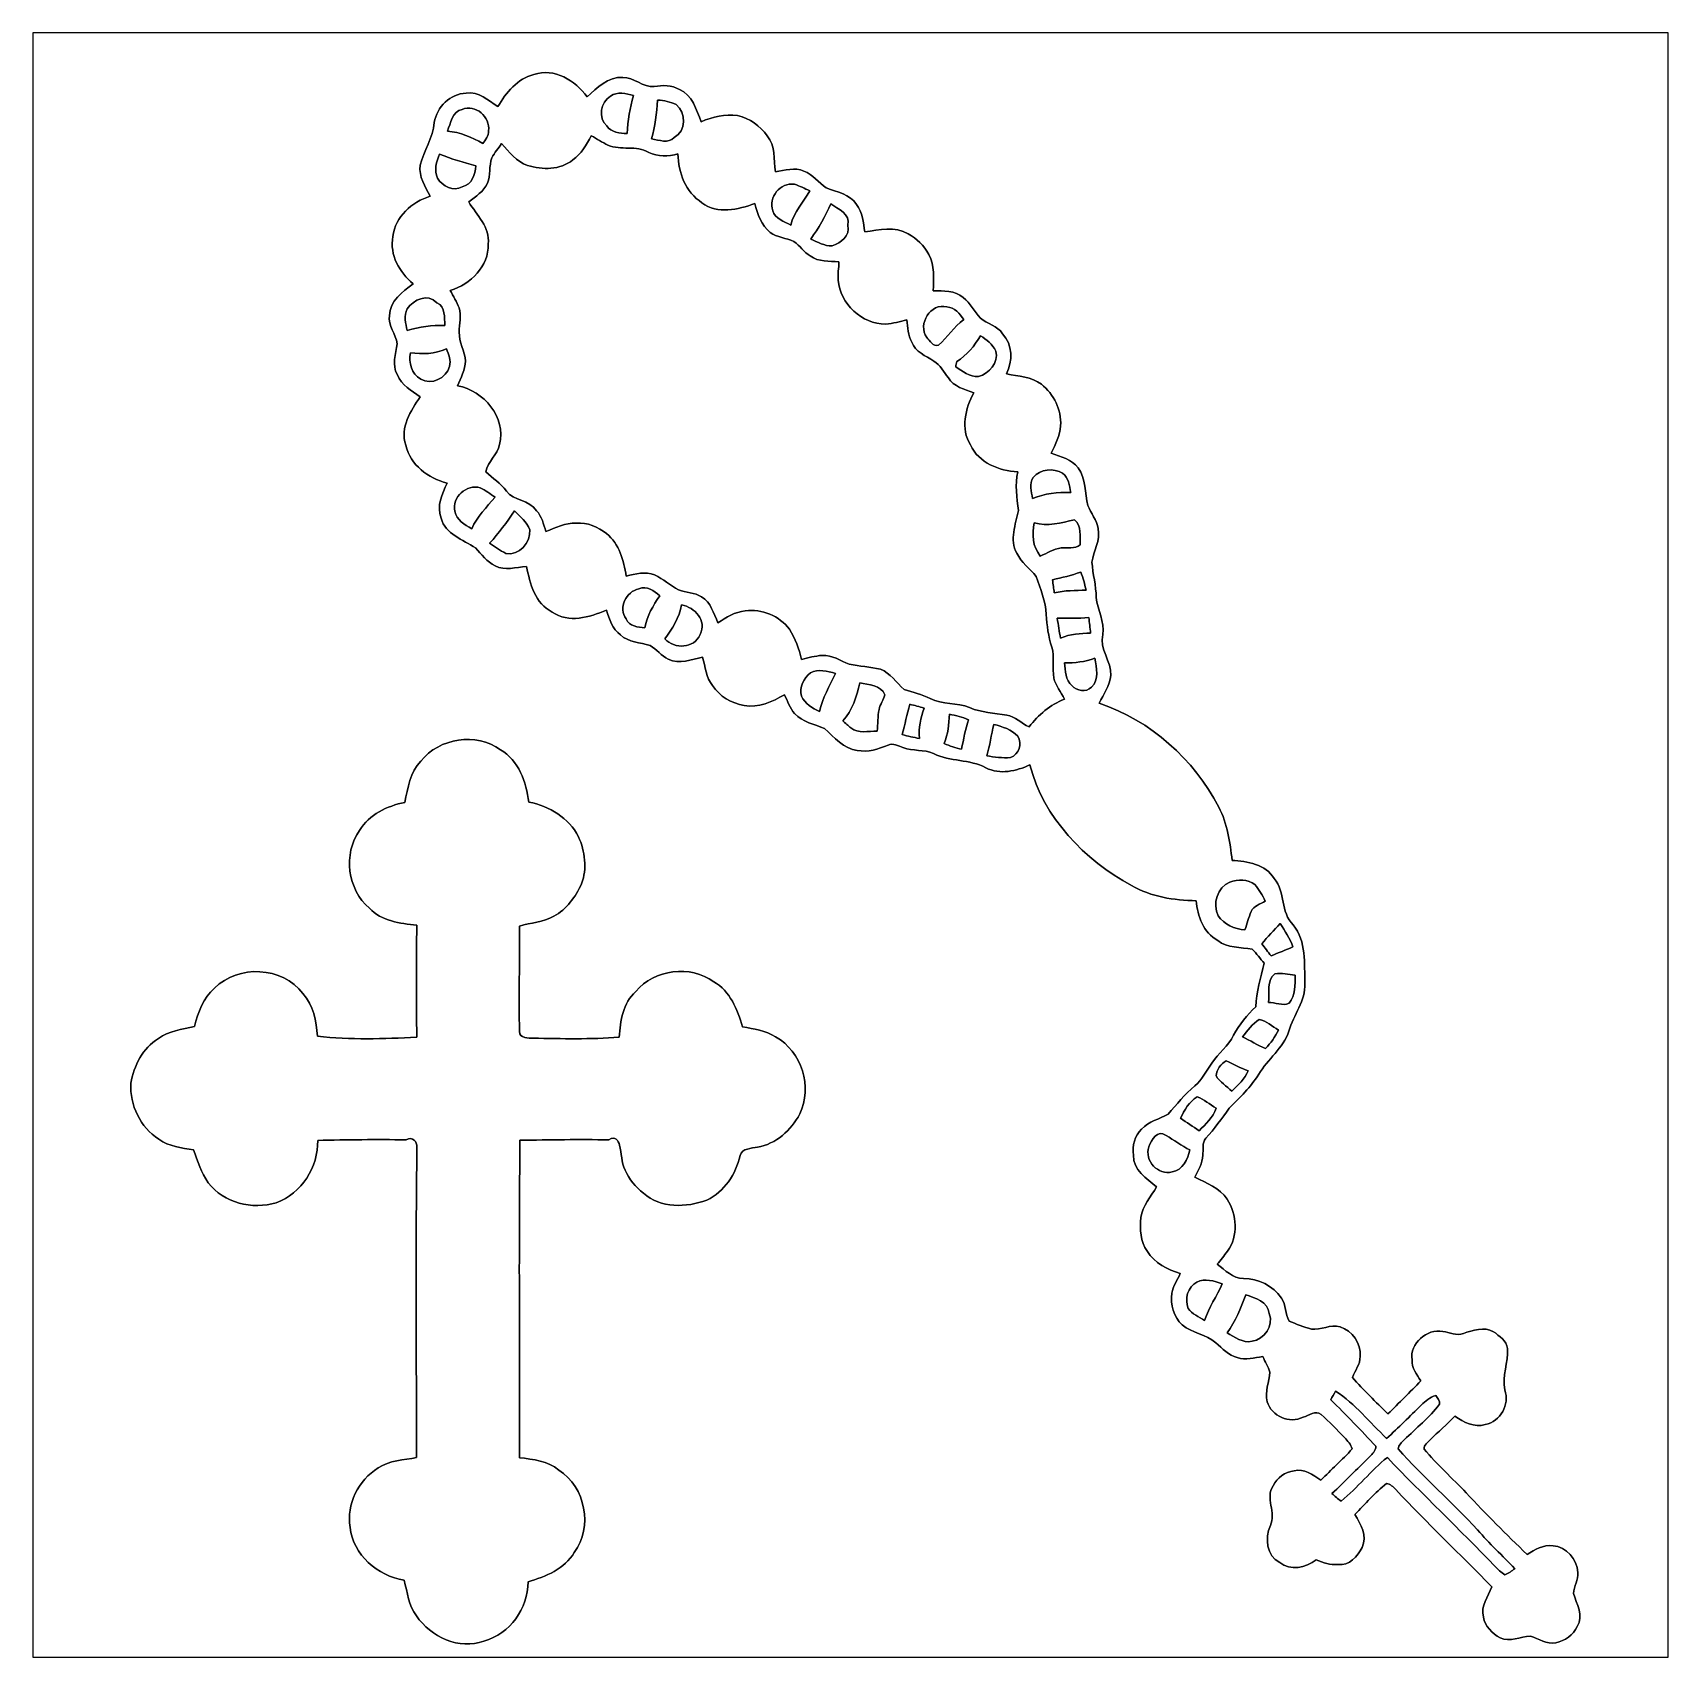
# Model space of a CAD drawing. Header units: centimetres. Extents: x -16.8 to 16.8, y -16.7 to 16.7.
import ezdxf

# ---------------------------------------------------------------- set-up
doc = ezdxf.new("R2010")
doc.units = ezdxf.units.CM
doc.header["$MEASUREMENT"] = 0
doc.layers.add('Layer 1', color=7, linetype='Continuous')

msp = doc.modelspace()

# ---------------------------------------------------------------- linework, layer by layer
at = {"layer": 'Layer 1', "color": 7}
for points, knots in [([(-16.77458, 16.66875), (-16.77458, 16.66875), (16.77458, 16.66875), (16.77458, 16.66875), (16.77458, 16.66875), (16.77458, 16.66875), (16.77458, -16.66875), (16.77458, -16.66875), (16.77458, -16.66875), (16.77458, -16.66875), (-16.77458, -16.66875), (-16.77458, -16.66875), (-16.77458, -16.66875), (-16.77458, -16.66875), (-16.77458, 16.66875), (-16.77458, 16.66875), (-16.77458, 16.66875), (-16.77458, 16.66875), (-16.77458, 16.66875), (-16.77458, 16.66875)], [0, 0, 0, 0, 0.16666667, 0.16666667, 0.16666667, 0.16666667, 0.33333333, 0.33333333, 0.33333333, 0.33333333, 0.5, 0.5, 0.5, 0.5, 0.66666667, 0.66666667, 0.66666667, 0.66666667, 1, 1, 1, 1]), ([(-6.49534, 15.81044), (-6.83578, 15.73071), (-7.06261, 15.4365), (-7.23406, 15.15216), (-7.23406, 15.15216), (-7.43021, 15.28516), (-7.62529, 15.46154), (-7.88176, 15.42874), (-7.88176, 15.42874), (-8.21514, 15.41674), (-8.48043, 15.1444), (-8.53828, 14.82796), (-8.53828, 14.82796), (-8.5658, 14.51187), (-8.74536, 14.24693), (-8.83038, 13.94848), (-8.83038, 13.94848), (-8.85508, 13.71353), (-8.72913, 13.50962), (-8.62224, 13.31348), (-8.62224, 13.31348), (-8.99866, 13.19777), (-9.3405, 12.89367), (-9.38601, 12.48657), (-9.38601, 12.48657), (-9.45903, 12.10592), (-9.24736, 11.75561), (-8.97326, 11.51537), (-8.97326, 11.51537), (-9.1881, 11.34886), (-9.45374, 11.16436), (-9.45868, 10.86379), (-9.45868, 10.86379), (-9.48408, 10.6553), (-9.32674, 10.48279), (-9.29569, 10.28488), (-9.29569, 10.28488), (-9.32815, 10.0771), (-9.41141, 9.84673), (-9.29499, 9.64882), (-9.29499, 9.64882), (-9.20962, 9.43786), (-9.00642, 9.32074), (-8.82826, 9.19939), (-8.82826, 9.19939), (-9.01488, 8.90552), (-9.25266, 8.56932), (-9.11825, 8.20244), (-9.11825, 8.20244), (-9.02935, 7.79427), (-8.66175, 7.52722), (-8.27546, 7.42738), (-8.27546, 7.42738), (-8.37741, 7.20549), (-8.49524, 6.95325), (-8.3947, 6.70772), (-8.3947, 6.70772), (-8.31779, 6.37646), (-7.94279, 6.26604), (-7.69373, 6.09565), (-7.69373, 6.09565), (-7.56567, 5.96618), (-7.45702, 5.81307), (-7.28839, 5.72911), (-7.28839, 5.72911), (-7.08942, 5.6194), (-6.85765, 5.70054), (-6.64598, 5.71571), (-6.64598, 5.71571), (-6.57296, 5.36399), (-6.47347, 4.95582), (-6.11999, 4.78084), (-6.11999, 4.78084), (-5.77674, 4.54131), (-5.35728, 4.67713), (-5.00556, 4.81753), (-5.00556, 4.81753), (-4.94101, 4.63479), (-4.88491, 4.43089), (-4.7177, 4.31306), (-4.7177, 4.31306), (-4.55436, 4.15608), (-4.31483, 4.15996), (-4.11233, 4.09152), (-4.11233, 4.09152), (-3.97757, 4.0132), (-3.87809, 3.88514), (-3.7398, 3.81106), (-3.7398, 3.81106), (-3.50979, 3.71263), (-3.26178, 3.79942), (-3.03318, 3.85621), (-3.03318, 3.85621), (-2.97886, 3.65866), (-2.96263, 3.43817), (-2.82928, 3.27307), (-2.82928, 3.27307), (-2.68605, 3.04906), (-2.43946, 2.90936), (-2.18228, 2.86032), (-2.18228, 2.86032), (-1.88807, 2.81129), (-1.60267, 2.93899), (-1.35431, 3.08469), (-1.35431, 3.08469), (-1.2894, 2.95346), (-1.24425, 2.80882), (-1.14864, 2.69522), (-1.14864, 2.69522), (-0.98319, 2.52342), (-0.74295, 2.47474), (-0.53128, 2.38901), (-0.53128, 2.38901), (-0.33232, 2.21509), (-0.14217, 1.97414), (0.13899, 1.94134), (0.13899, 1.94134), (0.35842, 1.8983), (0.57115, 1.96885), (0.77047, 2.05034), (0.77047, 2.05034), (0.87418, 2.10079), (0.9779, 2.02671), (1.07668, 1.99884), (1.07668, 1.99884), (1.27811, 1.92158), (1.50671, 1.96674), (1.70427, 1.87607), (1.70427, 1.87607), (2.04223, 1.70568), (2.44334, 1.76601), (2.77742, 1.58433), (2.77742, 1.58433), (3.06952, 1.43616), (3.39972, 1.5173), (3.68053, 1.64571), (3.68053, 1.64571), (3.95534, 0.55915), (4.80307, -0.30621), (5.76439, -0.83397), (5.76439, -0.83397), (6.16761, -1.06327), (6.63363, -1.13665), (7.09224, -1.143), (7.09224, -1.143), (7.11659, -1.45521), (7.23724, -1.80481), (7.53216, -1.95827), (7.53216, -1.95827), (7.73148, -2.12443), (8.00382, -2.08986), (8.24054, -2.13995), (8.24054, -2.13995), (8.32873, -2.22885), (8.40564, -2.33116), (8.48713, -2.42746), (8.48713, -2.42746), (8.41199, -2.72098), (8.32944, -3.01413), (8.31497, -3.31893), (8.31497, -3.31893), (8.13329, -3.48862), (7.97736, -3.68512), (7.85812, -3.90349), (7.85812, -3.90349), (7.75053, -4.12503), (7.54627, -4.27426), (7.41116, -4.4764), (7.41116, -4.4764), (7.29227, -4.63021), (7.21713, -4.82106), (7.06155, -4.94453), (7.06155, -4.94453), (6.85694, -5.11528), (6.69255, -5.32518), (6.51404, -5.52097), (6.51404, -5.52097), (6.33659, -5.62716), (6.11505, -5.67055), (5.97076, -5.82895), (5.97076, -5.82895), (5.83389, -5.96971), (5.77074, -6.1722), (5.80425, -6.36693), (5.80425, -6.36693), (5.78979, -6.67068), (6.0773, -6.84389), (6.27803, -7.01675), (6.27803, -7.01675), (6.16303, -7.22101), (5.98876, -7.40304), (5.95383, -7.64258), (5.95383, -7.64258), (5.93443, -7.88), (5.94254, -8.13999), (6.0893, -8.34037), (6.0893, -8.34037), (6.23323, -8.5852), (6.50628, -8.7062), (6.76346, -8.79581), (6.76346, -8.79581), (6.70137, -8.92704), (6.61882, -9.05193), (6.58883, -9.19586), (6.58883, -9.19586), (6.56096, -9.42834), (6.62376, -9.68728), (6.80402, -9.84709), (6.80402, -9.84709), (7.0037, -10.02136), (7.29897, -10.03088), (7.49053, -10.21821), (7.49053, -10.21821), (7.63129, -10.32475), (7.75229, -10.47997), (7.93397, -10.51701), (7.93397, -10.51701), (8.10683, -10.57734), (8.28287, -10.52266), (8.45608, -10.49761), (8.45608, -10.49761), (8.50547, -10.60309), (8.57003, -10.70434), (8.60143, -10.81793), (8.60143, -10.81793), (8.58449, -11.02007), (8.49947, -11.21763), (8.54392, -11.42365), (8.54392, -11.42365), (8.63917, -11.71504), (9.00395, -11.89037), (9.28546, -11.74044), (9.28546, -11.74044), (9.40117, -11.71787), (9.54123, -11.58522), (9.65306, -11.68859), (9.65306, -11.68859), (9.82768, -11.8304), (9.97902, -11.99903), (10.1346, -12.16131), (10.1346, -12.16131), (10.19457, -12.2301), (10.26971, -12.29783), (10.28771, -12.39273), (10.28771, -12.39273), (10.08944, -12.62133), (9.85837, -12.81889), (9.64671, -13.03479), (9.64671, -13.03479), (9.48408, -12.9286), (9.31016, -12.78714), (9.09955, -12.84287), (9.09955, -12.84287), (8.91117, -12.85557), (8.75594, -12.98681), (8.6674, -13.14732), (8.6674, -13.14732), (8.50018, -13.39674), (8.73936, -13.7033), (8.61236, -13.96753), (8.61236, -13.96753), (8.49559, -14.22188), (8.53299, -14.58595), (8.80357, -14.72494), (8.80357, -14.72494), (9.02582, -14.90627), (9.34014, -14.8269), (9.54969, -14.66709), (9.54969, -14.66709), (9.69292, -14.72636), (9.84074, -14.7828), (10.0009, -14.76375), (10.0009, -14.76375), (10.23479, -14.8022), (10.39989, -14.5923), (10.49584, -14.41238), (10.49584, -14.41238), (10.60732, -14.18061), (10.45986, -13.93754), (10.34768, -13.7354), (10.34768, -13.7354), (10.55582, -13.51703), (10.75972, -13.29267), (10.99432, -13.10252), (10.99432, -13.10252), (11.0744, -13.11099), (11.13014, -13.17413), (11.18447, -13.22705), (11.18447, -13.22705), (11.82229, -13.91038), (12.50244, -14.55244), (13.15473, -15.22166), (13.15473, -15.22166), (13.07465, -15.42097), (12.92331, -15.61394), (12.98187, -15.84219), (12.98187, -15.84219), (13.00656, -16.03551), (13.16849, -16.17627), (13.32653, -16.27046), (13.32653, -16.27046), (13.5255, -16.36466), (13.74034, -16.23907), (13.94566, -16.2373), (13.94566, -16.2373), (14.12064, -16.27928), (14.27374, -16.41475), (14.46671, -16.36924), (14.46671, -16.36924), (14.65298, -16.33291), (14.83395, -16.21649), (14.90557, -16.0341), (14.90557, -16.0341), (15.04562, -15.8182), (14.8904, -15.56985), (14.83219, -15.35642), (14.83219, -15.35642), (14.84101, -15.21037), (14.92638, -15.07631), (14.91897, -14.92779), (14.91897, -14.92779), (14.90274, -14.65933), (14.68296, -14.40215), (14.40991, -14.37816), (14.40991, -14.37816), (14.20989, -14.35629), (14.03667, -14.45754), (13.87722, -14.56055), (13.87722, -14.56055), (13.45636, -14.14498), (13.03126, -13.73329), (12.63191, -13.2969), (12.63191, -13.2969), (12.34757, -12.99175), (12.03078, -12.71658), (11.76514, -12.39485), (11.76514, -12.39485), (11.76302, -12.31194), (11.83711, -12.26009), (11.88791, -12.20576), (11.88791, -12.20576), (12.06006, -12.04666), (12.22975, -11.88508), (12.39837, -11.72245), (12.39837, -11.72245), (12.58076, -11.84346), (12.79243, -11.95987), (13.02103, -11.89143), (13.02103, -11.89143), (13.33253, -11.82723), (13.52585, -11.48115), (13.42284, -11.1827), (13.42284, -11.1827), (13.36393, -10.89766), (13.49304, -10.61755), (13.47752, -10.33286), (13.47752, -10.33286), (13.45847, -10.17235), (13.30784, -10.07428), (13.18895, -9.98749), (13.18895, -9.98749), (12.99669, -9.87813), (12.76597, -9.95998), (12.57088, -10.02453), (12.57088, -10.02453), (12.43012, -10.08204), (12.28972, -9.99278), (12.14931, -9.98149), (12.14931, -9.98149), (11.82405, -9.92187), (11.46563, -10.22632), (11.51819, -10.56428), (11.51819, -10.56428), (11.50937, -10.73256), (11.61486, -10.8645), (11.69882, -10.99714), (11.69882, -10.99714), (11.47692, -11.22539), (11.25185, -11.45046), (11.02395, -11.67306), (11.02395, -11.67306), (10.77383, -11.43), (10.52477, -11.18517), (10.2937, -10.92412), (10.2937, -10.92412), (10.35332, -10.78512), (10.4521, -10.65283), (10.45598, -10.4962), (10.45598, -10.4962), (10.47997, -10.22773), (10.29476, -9.96597), (10.04111, -9.8873), (10.04111, -9.8873), (9.84462, -9.83086), (9.64988, -9.95715), (9.45339, -9.93493), (9.45339, -9.93493), (9.29887, -9.88695), (9.14294, -9.83474), (8.99619, -9.76771), (8.99619, -9.76771), (8.90976, -9.62378), (8.94009, -9.43398), (8.83744, -9.29605), (8.83744, -9.29605), (8.66916, -9.03605), (8.36401, -8.90517), (8.06274, -8.89247), (8.06274, -8.89247), (7.83731, -8.90376), (7.6902, -8.71961), (7.52122, -8.6046), (7.52122, -8.6046), (7.59319, -8.51535), (7.66516, -8.42574), (7.73218, -8.33296), (7.73218, -8.33296), (7.95972, -8.02852), (7.92092, -7.57943), (7.72654, -7.26863), (7.72654, -7.26863), (7.57167, -7.03862), (7.30532, -6.93455), (7.06614, -6.81743), (7.06614, -6.81743), (7.13458, -6.6742), (7.22207, -6.53133), (7.22559, -6.36799), (7.22559, -6.36799), (7.24464, -6.25581), (7.20443, -6.11399), (7.28839, -6.01874), (7.28839, -6.01874), (7.46196, -5.82295), (7.61859, -5.6134), (7.76887, -5.39926), (7.76887, -5.39926), (7.98512, -5.1816), (8.21231, -4.97029), (8.37353, -4.7057), (8.37353, -4.7057), (8.55521, -4.39349), (8.88083, -4.1716), (8.99442, -3.81917), (8.99442, -3.81917), (9.08544, -3.48615), (9.33909, -3.20005), (9.32039, -2.8388), (9.32039, -2.8388), (9.30769, -2.43311), (9.35214, -1.97908), (9.08262, -1.63901), (9.08262, -1.63901), (8.81345, -1.38218), (8.92175, -0.96732), (8.69315, -0.68968), (8.69315, -0.68968), (8.51147, -0.39158), (8.14282, -0.33831), (7.82637, -0.31538), (7.82637, -0.31538), (7.78581, 0.05821), (7.73077, 0.43956), (7.55368, 0.77611), (7.55368, 0.77611), (7.04709, 1.76177), (6.15421, 2.55411), (5.10117, 2.90971), (5.10117, 2.90971), (5.19853, 3.09139), (5.31072, 3.27166), (5.34035, 3.4798), (5.34035, 3.4798), (5.35411, 3.77049), (5.10222, 4.02167), (5.17313, 4.31694), (5.17313, 4.31694), (5.22146, 4.58047), (5.06412, 4.81965), (5.04225, 5.07612), (5.04225, 5.07612), (5.03661, 5.32165), (4.97099, 5.55942), (4.95194, 5.80249), (4.95194, 5.80249), (4.98157, 6.03532), (5.13609, 6.25157), (5.07753, 6.49252), (5.07753, 6.49252), (5.05072, 6.66715), (4.9343, 6.80932), (4.86904, 6.96877), (4.86904, 6.96877), (4.79848, 7.22348), (4.83482, 7.51452), (4.66796, 7.73642), (4.66796, 7.73642), (4.54342, 7.9181), (4.30777, 7.96502), (4.11833, 8.04333), (4.11833, 8.04333), (4.20405, 8.22078), (4.29648, 8.40034), (4.30989, 8.60178), (4.30989, 8.60178), (4.33211, 8.92916), (4.16877, 9.25336), (3.91478, 9.4548), (3.91478, 9.4548), (3.70805, 9.61037), (3.44629, 9.61849), (3.20287, 9.66576), (3.20287, 9.66576), (3.32599, 9.93034), (3.33128, 10.27077), (3.1175, 10.49161), (3.1175, 10.49161), (3.01413, 10.65953), (2.80317, 10.68846), (2.66382, 10.81299), (2.66382, 10.81299), (2.53436, 10.94422), (2.46168, 11.12485), (2.30858, 11.23386), (2.30858, 11.23386), (2.14277, 11.38132), (1.90429, 11.36685), (1.69792, 11.37144), (1.69792, 11.37144), (1.70498, 11.62226), (1.72614, 11.88932), (1.60549, 12.11897), (1.60549, 12.11897), (1.51201, 12.29783), (1.35996, 12.44635), (1.18322, 12.54196), (1.18322, 12.54196), (0.91264, 12.70317), (0.58808, 12.62768), (0.29563, 12.57935), (0.29563, 12.57935), (0.25612, 12.77161), (0.25365, 12.98187), (0.12418, 13.14168), (0.12418, 13.14168), (-0.00353, 13.36357), (-0.28258, 13.39391), (-0.49601, 13.48493), (-0.49601, 13.48493), (-0.65934, 13.58547), (-0.77329, 13.75833), (-0.95532, 13.82959), (-0.95532, 13.82959), (-1.14229, 13.90967), (-1.34761, 13.84406), (-1.53917, 13.81619), (-1.53917, 13.81619), (-1.57304, 14.06419), (-1.53635, 14.34924), (-1.71133, 14.55138), (-1.71133, 14.55138), (-1.85032, 14.75952), (-2.07222, 14.91121), (-2.31493, 14.96942), (-2.31493, 14.96942), (-2.56999, 15.00117), (-2.82822, 14.94684), (-3.06035, 14.84207), (-3.06035, 14.84207), (-3.15948, 15.0876), (-3.24414, 15.39169), (-3.51014, 15.50388), (-3.51014, 15.50388), (-3.66677, 15.59313), (-3.85374, 15.59348), (-4.02661, 15.56561), (-4.02661, 15.56561), (-4.25979, 15.53633), (-4.43936, 15.76105), (-4.67289, 15.75012), (-4.67289, 15.75012), (-4.97417, 15.77093), (-5.19465, 15.5321), (-5.4035, 15.35395), (-5.4035, 15.35395), (-5.64268, 15.6912), (-6.0773, 15.95191), (-6.49534, 15.81044), (-6.49534, 15.81044), (-6.49534, 15.81044), (-6.49534, 15.81044), (-6.49534, 15.81044)], [0, 0, 0, 0, 0.00671141, 0.00671141, 0.00671141, 0.00671141, 0.01342282, 0.01342282, 0.01342282, 0.01342282, 0.02013423, 0.02013423, 0.02013423, 0.02013423, 0.02684564, 0.02684564, 0.02684564, 0.02684564, 0.03355705, 0.03355705, 0.03355705, 0.03355705, 0.04026846, 0.04026846, 0.04026846, 0.04026846, 0.04697987, 0.04697987, 0.04697987, 0.04697987, 0.05369128, 0.05369128, 0.05369128, 0.05369128, 0.06040268, 0.06040268, 0.06040268, 0.06040268, 0.06711409, 0.06711409, 0.06711409, 0.06711409, 0.0738255, 0.0738255, 0.0738255, 0.0738255, 0.08053691, 0.08053691, 0.08053691, 0.08053691, 0.08724832, 0.08724832, 0.08724832, 0.08724832, 0.09395973, 0.09395973, 0.09395973, 0.09395973, 0.10067114, 0.10067114, 0.10067114, 0.10067114, 0.10738255, 0.10738255, 0.10738255, 0.10738255, 0.11409396, 0.11409396, 0.11409396, 0.11409396, 0.12080537, 0.12080537, 0.12080537, 0.12080537, 0.12751678, 0.12751678, 0.12751678, 0.12751678, 0.13422819, 0.13422819, 0.13422819, 0.13422819, 0.1409396, 0.1409396, 0.1409396, 0.1409396, 0.14765101, 0.14765101, 0.14765101, 0.14765101, 0.15436242, 0.15436242, 0.15436242, 0.15436242, 0.16107383, 0.16107383, 0.16107383, 0.16107383, 0.16778523, 0.16778523, 0.16778523, 0.16778523, 0.17449664, 0.17449664, 0.17449664, 0.17449664, 0.18120805, 0.18120805, 0.18120805, 0.18120805, 0.18791946, 0.18791946, 0.18791946, 0.18791946, 0.19463087, 0.19463087, 0.19463087, 0.19463087, 0.20134228, 0.20134228, 0.20134228, 0.20134228, 0.20805369, 0.20805369, 0.20805369, 0.20805369, 0.2147651, 0.2147651, 0.2147651, 0.2147651, 0.22147651, 0.22147651, 0.22147651, 0.22147651, 0.22818792, 0.22818792, 0.22818792, 0.22818792, 0.23489933, 0.23489933, 0.23489933, 0.23489933, 0.24161074, 0.24161074, 0.24161074, 0.24161074, 0.24832215, 0.24832215, 0.24832215, 0.24832215, 0.25503356, 0.25503356, 0.25503356, 0.25503356, 0.26174497, 0.26174497, 0.26174497, 0.26174497, 0.26845638, 0.26845638, 0.26845638, 0.26845638, 0.27516779, 0.27516779, 0.27516779, 0.27516779, 0.28187919, 0.28187919, 0.28187919, 0.28187919, 0.2885906, 0.2885906, 0.2885906, 0.2885906, 0.29530201, 0.29530201, 0.29530201, 0.29530201, 0.30201342, 0.30201342, 0.30201342, 0.30201342, 0.30872483, 0.30872483, 0.30872483, 0.30872483, 0.31543624, 0.31543624, 0.31543624, 0.31543624, 0.32214765, 0.32214765, 0.32214765, 0.32214765, 0.32885906, 0.32885906, 0.32885906, 0.32885906, 0.33557047, 0.33557047, 0.33557047, 0.33557047, 0.34228188, 0.34228188, 0.34228188, 0.34228188, 0.34899329, 0.34899329, 0.34899329, 0.34899329, 0.3557047, 0.3557047, 0.3557047, 0.3557047, 0.36241611, 0.36241611, 0.36241611, 0.36241611, 0.36912752, 0.36912752, 0.36912752, 0.36912752, 0.37583893, 0.37583893, 0.37583893, 0.37583893, 0.38255034, 0.38255034, 0.38255034, 0.38255034, 0.38926174, 0.38926174, 0.38926174, 0.38926174, 0.39597315, 0.39597315, 0.39597315, 0.39597315, 0.40268456, 0.40268456, 0.40268456, 0.40268456, 0.40939597, 0.40939597, 0.40939597, 0.40939597, 0.41610738, 0.41610738, 0.41610738, 0.41610738, 0.42281879, 0.42281879, 0.42281879, 0.42281879, 0.4295302, 0.4295302, 0.4295302, 0.4295302, 0.43624161, 0.43624161, 0.43624161, 0.43624161, 0.44295302, 0.44295302, 0.44295302, 0.44295302, 0.44966443, 0.44966443, 0.44966443, 0.44966443, 0.45637584, 0.45637584, 0.45637584, 0.45637584, 0.46308725, 0.46308725, 0.46308725, 0.46308725, 0.46979866, 0.46979866, 0.46979866, 0.46979866, 0.47651007, 0.47651007, 0.47651007, 0.47651007, 0.48322148, 0.48322148, 0.48322148, 0.48322148, 0.48993289, 0.48993289, 0.48993289, 0.48993289, 0.4966443, 0.4966443, 0.4966443, 0.4966443, 0.5033557, 0.5033557, 0.5033557, 0.5033557, 0.51006711, 0.51006711, 0.51006711, 0.51006711, 0.51677852, 0.51677852, 0.51677852, 0.51677852, 0.52348993, 0.52348993, 0.52348993, 0.52348993, 0.53020134, 0.53020134, 0.53020134, 0.53020134, 0.53691275, 0.53691275, 0.53691275, 0.53691275, 0.54362416, 0.54362416, 0.54362416, 0.54362416, 0.55033557, 0.55033557, 0.55033557, 0.55033557, 0.55704698, 0.55704698, 0.55704698, 0.55704698, 0.56375839, 0.56375839, 0.56375839, 0.56375839, 0.5704698, 0.5704698, 0.5704698, 0.5704698, 0.57718121, 0.57718121, 0.57718121, 0.57718121, 0.58389262, 0.58389262, 0.58389262, 0.58389262, 0.59060403, 0.59060403, 0.59060403, 0.59060403, 0.59731544, 0.59731544, 0.59731544, 0.59731544, 0.60402685, 0.60402685, 0.60402685, 0.60402685, 0.61073826, 0.61073826, 0.61073826, 0.61073826, 0.61744966, 0.61744966, 0.61744966, 0.61744966, 0.62416107, 0.62416107, 0.62416107, 0.62416107, 0.63087248, 0.63087248, 0.63087248, 0.63087248, 0.63758389, 0.63758389, 0.63758389, 0.63758389, 0.6442953, 0.6442953, 0.6442953, 0.6442953, 0.65100671, 0.65100671, 0.65100671, 0.65100671, 0.65771812, 0.65771812, 0.65771812, 0.65771812, 0.66442953, 0.66442953, 0.66442953, 0.66442953, 0.67114094, 0.67114094, 0.67114094, 0.67114094, 0.67785235, 0.67785235, 0.67785235, 0.67785235, 0.68456376, 0.68456376, 0.68456376, 0.68456376, 0.69127517, 0.69127517, 0.69127517, 0.69127517, 0.69798658, 0.69798658, 0.69798658, 0.69798658, 0.70469799, 0.70469799, 0.70469799, 0.70469799, 0.7114094, 0.7114094, 0.7114094, 0.7114094, 0.71812081, 0.71812081, 0.71812081, 0.71812081, 0.72483221, 0.72483221, 0.72483221, 0.72483221, 0.73154362, 0.73154362, 0.73154362, 0.73154362, 0.73825503, 0.73825503, 0.73825503, 0.73825503, 0.74496644, 0.74496644, 0.74496644, 0.74496644, 0.75167785, 0.75167785, 0.75167785, 0.75167785, 0.75838926, 0.75838926, 0.75838926, 0.75838926, 0.76510067, 0.76510067, 0.76510067, 0.76510067, 0.77181208, 0.77181208, 0.77181208, 0.77181208, 0.77852349, 0.77852349, 0.77852349, 0.77852349, 0.7852349, 0.7852349, 0.7852349, 0.7852349, 0.79194631, 0.79194631, 0.79194631, 0.79194631, 0.79865772, 0.79865772, 0.79865772, 0.79865772, 0.80536913, 0.80536913, 0.80536913, 0.80536913, 0.81208054, 0.81208054, 0.81208054, 0.81208054, 0.81879195, 0.81879195, 0.81879195, 0.81879195, 0.82550336, 0.82550336, 0.82550336, 0.82550336, 0.83221477, 0.83221477, 0.83221477, 0.83221477, 0.83892617, 0.83892617, 0.83892617, 0.83892617, 0.84563758, 0.84563758, 0.84563758, 0.84563758, 0.85234899, 0.85234899, 0.85234899, 0.85234899, 0.8590604, 0.8590604, 0.8590604, 0.8590604, 0.86577181, 0.86577181, 0.86577181, 0.86577181, 0.87248322, 0.87248322, 0.87248322, 0.87248322, 0.87919463, 0.87919463, 0.87919463, 0.87919463, 0.88590604, 0.88590604, 0.88590604, 0.88590604, 0.89261745, 0.89261745, 0.89261745, 0.89261745, 0.89932886, 0.89932886, 0.89932886, 0.89932886, 0.90604027, 0.90604027, 0.90604027, 0.90604027, 0.91275168, 0.91275168, 0.91275168, 0.91275168, 0.91946309, 0.91946309, 0.91946309, 0.91946309, 0.9261745, 0.9261745, 0.9261745, 0.9261745, 0.93288591, 0.93288591, 0.93288591, 0.93288591, 0.93959732, 0.93959732, 0.93959732, 0.93959732, 0.94630872, 0.94630872, 0.94630872, 0.94630872, 0.95302013, 0.95302013, 0.95302013, 0.95302013, 0.95973154, 0.95973154, 0.95973154, 0.95973154, 0.96644295, 0.96644295, 0.96644295, 0.96644295, 0.97315436, 0.97315436, 0.97315436, 0.97315436, 0.97986577, 0.97986577, 0.97986577, 0.97986577, 0.98657718, 0.98657718, 0.98657718, 0.98657718, 1, 1, 1, 1]), ([(-4.92478, 15.36841), (-4.78719, 15.46684), (-4.60304, 15.41639), (-4.45064, 15.38323), (-4.45064, 15.38323), (-4.52861, 15.12817), (-4.56459, 14.86429), (-4.58188, 14.5983), (-4.58188, 14.5983), (-4.73393, 14.59971), (-4.90044, 14.62722), (-5.00133, 14.75422), (-5.00133, 14.75422), (-5.18619, 14.92003), (-5.12022, 15.24141), (-4.92478, 15.36841)], [0, 0, 0, 0, 0.2, 0.2, 0.2, 0.2, 0.4, 0.4, 0.4, 0.4, 0.6, 0.6, 0.6, 0.6, 1, 1, 1, 1]), ([(-7.96643, 15.0936), (-7.69126, 15.21107), (-7.38858, 14.93732), (-7.42386, 14.6558), (-7.42386, 14.6558), (-7.41927, 14.55385), (-7.49124, 14.47306), (-7.54274, 14.39227), (-7.54274, 14.39227), (-7.76499, 14.52386), (-8.00453, 14.62793), (-8.26523, 14.6498), (-8.26523, 14.6498), (-8.20314, 14.81102), (-8.16892, 15.05091), (-7.96643, 15.0936)], [0, 0, 0, 0, 0.2, 0.2, 0.2, 0.2, 0.4, 0.4, 0.4, 0.4, 0.6, 0.6, 0.6, 0.6, 1, 1, 1, 1]), ([(-3.9557, 15.2848), (-3.82517, 15.27669), (-3.69429, 15.2527), (-3.57681, 15.19237), (-3.57681, 15.19237), (-3.37044, 15.02586), (-3.36127, 14.6491), (-3.61491, 14.51751), (-3.61491, 14.51751), (-3.74086, 14.38557), (-3.92606, 14.46918), (-4.07917, 14.48788), (-4.07917, 14.48788), (-4.00791, 14.74823), (-3.97863, 15.01634), (-3.9557, 15.2848)], [0, 0, 0, 0, 0.2, 0.2, 0.2, 0.2, 0.4, 0.4, 0.4, 0.4, 0.6, 0.6, 0.6, 0.6, 1, 1, 1, 1]), ([(-5.31707, 14.55526), (-5.20312, 14.49035), (-5.09376, 14.41767), (-4.97558, 14.35947), (-4.97558, 14.35947), (-4.70853, 14.24481), (-4.39491, 14.36687), (-4.13949, 14.21165), (-4.13949, 14.21165), (-3.95252, 14.11711), (-3.73521, 14.12875), (-3.53871, 14.18272), (-3.53871, 14.18272), (-3.53166, 13.79784), (-3.38526, 13.39462), (-3.04624, 13.18084), (-3.04624, 13.18084), (-2.73085, 12.93636), (-2.30434, 13.0362), (-1.96074, 13.16496), (-1.96074, 13.16496), (-1.9117, 12.94447), (-1.82139, 12.72187), (-1.65065, 12.567), (-1.65065, 12.567), (-1.50707, 12.46152), (-1.31551, 12.4647), (-1.16099, 12.38179), (-1.16099, 12.38179), (-1.03717, 12.29748), (-0.95638, 12.16307), (-0.82444, 12.08828), (-0.82444, 12.08828), (-0.65581, 11.95811), (-0.43427, 11.99162), (-0.23601, 11.96411), (-0.23601, 11.96411), (-0.24306, 11.84063), (-0.2607, 11.71646), (-0.25047, 11.59228), (-0.25047, 11.59228), (-0.21555, 11.10439), (0.23354, 10.6867), (0.72249, 10.68987), (0.72249, 10.68987), (0.8696, 10.70187), (1.01459, 10.7375), (1.15746, 10.77348), (1.15746, 10.77348), (1.17581, 10.62073), (1.18216, 10.45951), (1.25518, 10.31946), (1.25518, 10.31946), (1.33103, 10.11908), (1.54376, 10.039), (1.70991, 9.92681), (1.70991, 9.92681), (1.84785, 9.85379), (1.90782, 9.69927), (2.00836, 9.5885), (2.00836, 9.5885), (2.11808, 9.40047), (2.33821, 9.34896), (2.52765, 9.28123), (2.52765, 9.28123), (2.35585, 8.95914), (2.2546, 8.53863), (2.46027, 8.20949), (2.46027, 8.20949), (2.63208, 7.84084), (3.04588, 7.67574), (3.42971, 7.65986), (3.42971, 7.65986), (3.37256, 7.39563), (3.40819, 7.12576), (3.44417, 6.86188), (3.44417, 6.86188), (3.38843, 6.57895), (3.25226, 6.25898), (3.41418, 5.9877), (3.41418, 5.9877), (3.50061, 5.79155), (3.68265, 5.67408), (3.81106, 5.51251), (3.81106, 5.51251), (3.89361, 5.25674), (4.00614, 5.00309), (4.01673, 4.73004), (4.01673, 4.73004), (4.02484, 4.50286), (4.06083, 4.27778), (4.12821, 4.06047), (4.12821, 4.06047), (4.19206, 3.8548), (4.13526, 3.63608), (4.17054, 3.42653), (4.17054, 3.42653), (4.20864, 3.26708), (4.31412, 3.13584), (4.39173, 2.99332), (4.39173, 2.99332), (4.09257, 2.88255), (3.85939, 2.66559), (3.66148, 2.42464), (3.66148, 2.42464), (3.50732, 2.50155), (3.37644, 2.62961), (3.20428, 2.66524), (3.20428, 2.66524), (2.94958, 2.71251), (2.68429, 2.71357), (2.44369, 2.81834), (2.44369, 2.81834), (2.18546, 2.93053), (1.88736, 2.8769), (1.63583, 3.00602), (1.63583, 3.00602), (1.46509, 3.09069), (1.27882, 3.13478), (1.09855, 3.19193), (1.09855, 3.19193), (0.93874, 3.33199), (0.82338, 3.52743), (0.61348, 3.60609), (0.61348, 3.60609), (0.40323, 3.65901), (0.18627, 3.66501), (-0.02505, 3.70875), (-0.02505, 3.70875), (-0.20708, 3.77931), (-0.37641, 3.90419), (-0.58244, 3.89114), (-0.58244, 3.89114), (-0.72672, 3.87985), (-0.86536, 3.84246), (-1.00436, 3.80753), (-1.00436, 3.80753), (-1.0601, 4.02272), (-1.12536, 4.24145), (-1.25342, 4.4263), (-1.25342, 4.4263), (-1.45591, 4.70606), (-1.82033, 4.84505), (-2.159, 4.80695), (-2.159, 4.80695), (-2.3689, 4.78437), (-2.54635, 4.66901), (-2.72027, 4.56106), (-2.72027, 4.56106), (-2.80811, 4.75086), (-2.86279, 4.98016), (-3.05541, 5.09199), (-3.05541, 5.09199), (-3.19899, 5.18019), (-3.37397, 5.18089), (-3.52848, 5.23769), (-3.52848, 5.23769), (-3.69958, 5.32553), (-3.84422, 5.45818), (-4.01708, 5.54249), (-4.01708, 5.54249), (-4.20511, 5.6194), (-4.41149, 5.56577), (-4.59987, 5.51921), (-4.59987, 5.51921), (-4.65173, 5.83565), (-4.74133, 6.18067), (-5.00345, 6.39092), (-5.00345, 6.39092), (-5.18442, 6.52074), (-5.3975, 6.62446), (-5.62681, 6.60612), (-5.62681, 6.60612), (-5.84906, 6.61599), (-6.04661, 6.50699), (-6.2484, 6.4322), (-6.2484, 6.4322), (-6.29814, 6.58036), (-6.32707, 6.74299), (-6.44066, 6.85976), (-6.44066, 6.85976), (-6.58389, 7.0866), (-6.9028, 7.05414), (-7.05767, 7.26299), (-7.05767, 7.26299), (-7.1755, 7.41892), (-7.34236, 7.5251), (-7.47995, 7.66092), (-7.47995, 7.66092), (-7.44608, 7.868), (-7.23512, 8.00629), (-7.2009, 8.21831), (-7.2009, 8.21831), (-7.05591, 8.78311), (-7.5244, 9.32004), (-8.06133, 9.42446), (-8.06133, 9.42446), (-7.99747, 9.58921), (-7.90011, 9.74972), (-7.89552, 9.93034), (-7.89552, 9.93034), (-7.91457, 10.13389), (-8.03663, 10.31699), (-8.02393, 10.52618), (-8.02393, 10.52618), (-8.03063, 10.69093), (-7.97454, 10.85956), (-8.02993, 11.01972), (-8.02993, 11.01972), (-8.07297, 11.14743), (-8.14846, 11.26031), (-8.20843, 11.37991), (-8.20843, 11.37991), (-7.79568, 11.50832), (-7.41433, 11.87415), (-7.43126, 12.33099), (-7.43126, 12.33099), (-7.38717, 12.67672), (-7.66763, 12.92472), (-7.83026, 13.19601), (-7.83026, 13.19601), (-7.69161, 13.31066), (-7.52299, 13.40944), (-7.44396, 13.57771), (-7.44396, 13.57771), (-7.38576, 13.74563), (-7.41645, 13.93331), (-7.35542, 14.10017), (-7.35542, 14.10017), (-7.29791, 14.20424), (-7.22559, 14.29879), (-7.15574, 14.39474), (-7.15574, 14.39474), (-6.99982, 14.22365), (-6.85341, 14.02115), (-6.62411, 13.94531), (-6.62411, 13.94531), (-6.32389, 13.85147), (-5.95136, 13.84794), (-5.69771, 14.05925), (-5.69771, 14.05925), (-5.51744, 14.17673), (-5.42184, 14.37534), (-5.31707, 14.55526)], [0, 0, 0, 0, 0.01612903, 0.01612903, 0.01612903, 0.01612903, 0.03225806, 0.03225806, 0.03225806, 0.03225806, 0.0483871, 0.0483871, 0.0483871, 0.0483871, 0.06451613, 0.06451613, 0.06451613, 0.06451613, 0.08064516, 0.08064516, 0.08064516, 0.08064516, 0.09677419, 0.09677419, 0.09677419, 0.09677419, 0.11290323, 0.11290323, 0.11290323, 0.11290323, 0.12903226, 0.12903226, 0.12903226, 0.12903226, 0.14516129, 0.14516129, 0.14516129, 0.14516129, 0.16129032, 0.16129032, 0.16129032, 0.16129032, 0.17741935, 0.17741935, 0.17741935, 0.17741935, 0.19354839, 0.19354839, 0.19354839, 0.19354839, 0.20967742, 0.20967742, 0.20967742, 0.20967742, 0.22580645, 0.22580645, 0.22580645, 0.22580645, 0.24193548, 0.24193548, 0.24193548, 0.24193548, 0.25806452, 0.25806452, 0.25806452, 0.25806452, 0.27419355, 0.27419355, 0.27419355, 0.27419355, 0.29032258, 0.29032258, 0.29032258, 0.29032258, 0.30645161, 0.30645161, 0.30645161, 0.30645161, 0.32258065, 0.32258065, 0.32258065, 0.32258065, 0.33870968, 0.33870968, 0.33870968, 0.33870968, 0.35483871, 0.35483871, 0.35483871, 0.35483871, 0.37096774, 0.37096774, 0.37096774, 0.37096774, 0.38709677, 0.38709677, 0.38709677, 0.38709677, 0.40322581, 0.40322581, 0.40322581, 0.40322581, 0.41935484, 0.41935484, 0.41935484, 0.41935484, 0.43548387, 0.43548387, 0.43548387, 0.43548387, 0.4516129, 0.4516129, 0.4516129, 0.4516129, 0.46774194, 0.46774194, 0.46774194, 0.46774194, 0.48387097, 0.48387097, 0.48387097, 0.48387097, 0.5, 0.5, 0.5, 0.5, 0.51612903, 0.51612903, 0.51612903, 0.51612903, 0.53225806, 0.53225806, 0.53225806, 0.53225806, 0.5483871, 0.5483871, 0.5483871, 0.5483871, 0.56451613, 0.56451613, 0.56451613, 0.56451613, 0.58064516, 0.58064516, 0.58064516, 0.58064516, 0.59677419, 0.59677419, 0.59677419, 0.59677419, 0.61290323, 0.61290323, 0.61290323, 0.61290323, 0.62903226, 0.62903226, 0.62903226, 0.62903226, 0.64516129, 0.64516129, 0.64516129, 0.64516129, 0.66129032, 0.66129032, 0.66129032, 0.66129032, 0.67741935, 0.67741935, 0.67741935, 0.67741935, 0.69354839, 0.69354839, 0.69354839, 0.69354839, 0.70967742, 0.70967742, 0.70967742, 0.70967742, 0.72580645, 0.72580645, 0.72580645, 0.72580645, 0.74193548, 0.74193548, 0.74193548, 0.74193548, 0.75806452, 0.75806452, 0.75806452, 0.75806452, 0.77419355, 0.77419355, 0.77419355, 0.77419355, 0.79032258, 0.79032258, 0.79032258, 0.79032258, 0.80645161, 0.80645161, 0.80645161, 0.80645161, 0.82258065, 0.82258065, 0.82258065, 0.82258065, 0.83870968, 0.83870968, 0.83870968, 0.83870968, 0.85483871, 0.85483871, 0.85483871, 0.85483871, 0.87096774, 0.87096774, 0.87096774, 0.87096774, 0.88709677, 0.88709677, 0.88709677, 0.88709677, 0.90322581, 0.90322581, 0.90322581, 0.90322581, 0.91935484, 0.91935484, 0.91935484, 0.91935484, 0.93548387, 0.93548387, 0.93548387, 0.93548387, 0.9516129, 0.9516129, 0.9516129, 0.9516129, 0.96774194, 0.96774194, 0.96774194, 0.96774194, 1, 1, 1, 1]), ([(-8.42751, 14.17955), (-8.18656, 14.08077), (-7.93926, 13.99928), (-7.68562, 13.93931), (-7.68562, 13.93931), (-7.7029, 13.75904), (-7.7597, 13.55725), (-7.96396, 13.50327), (-7.96396, 13.50327), (-8.1467, 13.40732), (-8.37071, 13.5188), (-8.47161, 13.68249), (-8.47161, 13.68249), (-8.54851, 13.84159), (-8.49313, 14.02609), (-8.42751, 14.17955)], [0, 0, 0, 0, 0.2, 0.2, 0.2, 0.2, 0.4, 0.4, 0.4, 0.4, 0.6, 0.6, 0.6, 0.6, 1, 1, 1, 1]), ([(-1.59209, 13.01432), (-1.6891, 13.28526), (-1.44004, 13.60876), (-1.1497, 13.55725), (-1.1497, 13.55725), (-1.04069, 13.5255), (-0.9398, 13.47011), (-0.83644, 13.42284), (-0.83644, 13.42284), (-0.96767, 13.19001), (-1.16029, 12.98928), (-1.22273, 12.72258), (-1.22273, 12.72258), (-1.35537, 12.79349), (-1.55011, 12.84781), (-1.59209, 13.01432)], [0, 0, 0, 0, 0.2, 0.2, 0.2, 0.2, 0.4, 0.4, 0.4, 0.4, 0.6, 0.6, 0.6, 0.6, 1, 1, 1, 1]), ([(-0.40358, 13.16002), (-0.25612, 13.04925), (0.00035, 12.95612), (-0.05292, 12.71764), (-0.05292, 12.71764), (-0.006, 12.50068), (-0.19438, 12.35004), (-0.37606, 12.29536), (-0.37606, 12.29536), (-0.53693, 12.28831), (-0.67486, 12.37262), (-0.81703, 12.43189), (-0.81703, 12.43189), (-0.65123, 12.65802), (-0.51823, 12.90461), (-0.40358, 13.16002)], [0, 0, 0, 0, 0.2, 0.2, 0.2, 0.2, 0.4, 0.4, 0.4, 0.4, 0.6, 0.6, 0.6, 0.6, 1, 1, 1, 1]), ([(-9.09426, 10.99996), (-8.96408, 11.18976), (-8.67375, 11.32875), (-8.48572, 11.12837), (-8.48572, 11.12837), (-8.30227, 11.04018), (-8.33367, 10.82358), (-8.32062, 10.65706), (-8.32062, 10.65706), (-8.58273, 10.67047), (-8.84202, 10.6359), (-9.09179, 10.55758), (-9.09179, 10.55758), (-9.12601, 10.70116), (-9.16975, 10.86097), (-9.09426, 10.99996)], [0, 0, 0, 0, 0.2, 0.2, 0.2, 0.2, 0.4, 0.4, 0.4, 0.4, 0.6, 0.6, 0.6, 0.6, 1, 1, 1, 1]), ([(1.56281, 10.41682), (1.37054, 10.69128), (1.64359, 11.12873), (1.97908, 11.043), (1.97908, 11.043), (2.13572, 11.02995), (2.24014, 10.90048), (2.32375, 10.78124), (2.32375, 10.78124), (2.12196, 10.63484), (1.98684, 10.42211), (1.80516, 10.25631), (1.80516, 10.25631), (1.69086, 10.21327), (1.62983, 10.35191), (1.56281, 10.41682)], [0, 0, 0, 0, 0.2, 0.2, 0.2, 0.2, 0.4, 0.4, 0.4, 0.4, 0.6, 0.6, 0.6, 0.6, 1, 1, 1, 1]), ([(2.66347, 10.44963), (2.79435, 10.37449), (2.90936, 10.27112), (2.98415, 10.13707), (2.98415, 10.13707), (3.03883, 9.89718), (2.84551, 9.67176), (2.6229, 9.61496), (2.6229, 9.61496), (2.43875, 9.59697), (2.30046, 9.72397), (2.15794, 9.81428), (2.15794, 9.81428), (2.16429, 9.84038), (2.17629, 9.89295), (2.18228, 9.91905), (2.18228, 9.91905), (2.38513, 10.05417), (2.546, 10.23691), (2.66347, 10.44963)], [0, 0, 0, 0, 0.16666667, 0.16666667, 0.16666667, 0.16666667, 0.33333333, 0.33333333, 0.33333333, 0.33333333, 0.5, 0.5, 0.5, 0.5, 0.66666667, 0.66666667, 0.66666667, 0.66666667, 1, 1, 1, 1]), ([(-9.02864, 10.10214), (-8.77852, 10.07181), (-8.52241, 10.07004), (-8.29028, 10.18046), (-8.29028, 10.18046), (-8.24689, 10.06687), (-8.18374, 9.94339), (-8.22713, 9.81957), (-8.22713, 9.81957), (-8.28957, 9.57756), (-8.59508, 9.42763), (-8.81592, 9.56134), (-8.81592, 9.56134), (-9.01418, 9.65835), (-9.05898, 9.90177), (-9.02864, 10.10214)], [0, 0, 0, 0, 0.2, 0.2, 0.2, 0.2, 0.4, 0.4, 0.4, 0.4, 0.6, 0.6, 0.6, 0.6, 1, 1, 1, 1]), ([(3.74932, 7.53992), (3.88408, 7.72125), (4.16419, 7.73747), (4.35116, 7.63129), (4.35116, 7.63129), (4.47675, 7.53533), (4.48874, 7.37623), (4.51803, 7.23336), (4.51803, 7.23336), (4.24991, 7.24006), (3.9811, 7.21536), (3.73133, 7.11129), (3.73133, 7.11129), (3.71475, 7.25346), (3.66042, 7.41221), (3.74932, 7.53992)], [0, 0, 0, 0, 0.2, 0.2, 0.2, 0.2, 0.4, 0.4, 0.4, 0.4, 0.6, 0.6, 0.6, 0.6, 1, 1, 1, 1]), ([(-8.11424, 6.84777), (-8.1915, 7.13246), (-7.86941, 7.41892), (-7.59319, 7.32755), (-7.59319, 7.32755), (-7.48101, 7.28239), (-7.38858, 7.20055), (-7.28698, 7.13599), (-7.28698, 7.13599), (-7.46548, 6.93314), (-7.65916, 6.74088), (-7.76923, 6.48864), (-7.76923, 6.48864), (-7.91633, 6.56872), (-8.07826, 6.67067), (-8.11424, 6.84777)], [0, 0, 0, 0, 0.2, 0.2, 0.2, 0.2, 0.4, 0.4, 0.4, 0.4, 0.6, 0.6, 0.6, 0.6, 1, 1, 1, 1]), ([(-7.40198, 6.19196), (-7.21536, 6.40045), (-7.04603, 6.62305), (-6.89257, 6.85729), (-6.89257, 6.85729), (-6.77827, 6.7377), (-6.64034, 6.62869), (-6.57789, 6.46959), (-6.57789, 6.46959), (-6.55638, 6.20536), (-6.79274, 5.93231), (-7.07037, 5.98205), (-7.07037, 5.98205), (-7.18573, 6.04449), (-7.29368, 6.11893), (-7.40198, 6.19196)], [0, 0, 0, 0, 0.2, 0.2, 0.2, 0.2, 0.4, 0.4, 0.4, 0.4, 0.6, 0.6, 0.6, 0.6, 1, 1, 1, 1]), ([(3.76484, 6.61423), (4.04354, 6.52604), (4.32364, 6.61423), (4.59564, 6.67526), (4.59564, 6.67526), (4.73922, 6.5465), (4.70782, 6.33271), (4.70994, 6.1595), (4.70994, 6.1595), (4.6034, 6.06566), (4.445, 6.11611), (4.32047, 6.09459), (4.32047, 6.09459), (4.16525, 6.08471), (4.03507, 5.98417), (3.89361, 5.92914), (3.89361, 5.92914), (3.73062, 6.12846), (3.72428, 6.37152), (3.76484, 6.61423)], [0, 0, 0, 0, 0.16666667, 0.16666667, 0.16666667, 0.16666667, 0.33333333, 0.33333333, 0.33333333, 0.33333333, 0.5, 0.5, 0.5, 0.5, 0.66666667, 0.66666667, 0.66666667, 0.66666667, 1, 1, 1, 1]), ([(4.14408, 5.44301), (4.33952, 5.48428), (4.5339, 5.53332), (4.72264, 5.60035), (4.72264, 5.60035), (4.77202, 5.48076), (4.80131, 5.35587), (4.83129, 5.22993), (4.83129, 5.22993), (4.61292, 5.22146), (4.39244, 5.22746), (4.17901, 5.17172), (4.17901, 5.17172), (4.16701, 5.26203), (4.15361, 5.3534), (4.14408, 5.44301)], [0, 0, 0, 0, 0.2, 0.2, 0.2, 0.2, 0.4, 0.4, 0.4, 0.4, 0.6, 0.6, 0.6, 0.6, 1, 1, 1, 1]), ([(-4.34093, 5.25674), (-4.17195, 5.33118), (-4.03296, 5.20982), (-3.91336, 5.11422), (-3.91336, 5.11422), (-4.04389, 4.90996), (-4.18112, 4.70464), (-4.21534, 4.45805), (-4.21534, 4.45805), (-4.35786, 4.46652), (-4.53954, 4.48663), (-4.60446, 4.63832), (-4.60446, 4.63832), (-4.77344, 4.86304), (-4.60058, 5.20453), (-4.34093, 5.25674)], [0, 0, 0, 0, 0.2, 0.2, 0.2, 0.2, 0.4, 0.4, 0.4, 0.4, 0.6, 0.6, 0.6, 0.6, 1, 1, 1, 1]), ([(-3.46463, 4.92619), (-3.19193, 4.87856), (-2.9404, 4.60481), (-3.08504, 4.32012), (-3.08504, 4.32012), (-3.20569, 4.02484), (-3.6068, 4.01567), (-3.80929, 4.22804), (-3.80929, 4.22804), (-3.65337, 4.4383), (-3.51261, 4.66372), (-3.46463, 4.92619)], [0, 0, 0, 0, 0.25, 0.25, 0.25, 0.25, 0.5, 0.5, 0.5, 0.5, 1, 1, 1, 1]), ([(4.24145, 4.65208), (4.45699, 4.65737), (4.67289, 4.6482), (4.88809, 4.66725), (4.88809, 4.66725), (4.90149, 4.56177), (4.91314, 4.45594), (4.92619, 4.34975), (4.92619, 4.34975), (4.71664, 4.33987), (4.50568, 4.32823), (4.30989, 4.24639), (4.30989, 4.24639), (4.28166, 4.38079), (4.26191, 4.51697), (4.24145, 4.65208)], [0, 0, 0, 0, 0.2, 0.2, 0.2, 0.2, 0.4, 0.4, 0.4, 0.4, 0.6, 0.6, 0.6, 0.6, 1, 1, 1, 1]), ([(4.38891, 3.73556), (4.59952, 3.73944), (4.81189, 3.7532), (5.01015, 3.83081), (5.01015, 3.83081), (5.04119, 3.63538), (5.10716, 3.39443), (4.94383, 3.24026), (4.94383, 3.24026), (4.83341, 3.12385), (4.6422, 3.1623), (4.5399, 3.27025), (4.5399, 3.27025), (4.40866, 3.38561), (4.41113, 3.57752), (4.38891, 3.73556)], [0, 0, 0, 0, 0.2, 0.2, 0.2, 0.2, 0.4, 0.4, 0.4, 0.4, 0.6, 0.6, 0.6, 0.6, 1, 1, 1, 1]), ([(-0.81986, 3.53589), (-0.66146, 3.6195), (-0.47025, 3.56729), (-0.30833, 3.52037), (-0.30833, 3.52037), (-0.42686, 3.2639), (-0.57926, 3.02154), (-0.63253, 2.73932), (-0.63253, 2.73932), (-0.78775, 2.80141), (-0.93169, 2.9023), (-1.00789, 3.05611), (-1.00789, 3.05611), (-1.05657, 3.24132), (-0.95885, 3.42265), (-0.81986, 3.53589)], [0, 0, 0, 0, 0.2, 0.2, 0.2, 0.2, 0.4, 0.4, 0.4, 0.4, 0.6, 0.6, 0.6, 0.6, 1, 1, 1, 1]), ([(0.18838, 3.32528), (0.36301, 3.29106), (0.62865, 3.28154), (0.70414, 3.08116), (0.70414, 3.08116), (0.67839, 2.97709), (0.61101, 2.88819), (0.58702, 2.78342), (0.58702, 2.78342), (0.5588, 2.6349), (0.55845, 2.4832), (0.54998, 2.33292), (0.54998, 2.33292), (0.36936, 2.34209), (0.15699, 2.27612), (0.00741, 2.40453), (0.00741, 2.40453), (-0.05186, 2.44828), (-0.10619, 2.49802), (-0.16051, 2.54741), (-0.16051, 2.54741), (0.04233, 2.76578), (0.12453, 3.04306), (0.18838, 3.32528)], [0, 0, 0, 0, 0.14285714, 0.14285714, 0.14285714, 0.14285714, 0.28571429, 0.28571429, 0.28571429, 0.28571429, 0.42857143, 0.42857143, 0.42857143, 0.42857143, 0.57142857, 0.57142857, 0.57142857, 0.57142857, 0.71428571, 0.71428571, 0.71428571, 0.71428571, 1, 1, 1, 1]), ([(1.21638, 2.8889), (1.31445, 2.8642), (1.41217, 2.83739), (1.50918, 2.80917), (1.50918, 2.80917), (1.44568, 2.60773), (1.39241, 2.40065), (1.41323, 2.18758), (1.41323, 2.18758), (1.29434, 2.20804), (1.17828, 2.23202), (1.06292, 2.26483), (1.06292, 2.26483), (1.11019, 2.47368), (1.16346, 2.68146), (1.21638, 2.8889)], [0, 0, 0, 0, 0.2, 0.2, 0.2, 0.2, 0.4, 0.4, 0.4, 0.4, 0.6, 0.6, 0.6, 0.6, 1, 1, 1, 1]), ([(2.02953, 2.68323), (2.16359, 2.65924), (2.29658, 2.6229), (2.42323, 2.57104), (2.42323, 2.57104), (2.35832, 2.37349), (2.31669, 2.17064), (2.2793, 1.96603), (2.2793, 1.96603), (2.15583, 1.99214), (2.03588, 2.03059), (1.92229, 2.08492), (1.92229, 2.08492), (1.99743, 2.27577), (2.01965, 2.47968), (2.02953, 2.68323)], [0, 0, 0, 0, 0.2, 0.2, 0.2, 0.2, 0.4, 0.4, 0.4, 0.4, 0.6, 0.6, 0.6, 0.6, 1, 1, 1, 1]), ([(2.9404, 2.47579), (3.11573, 2.42746), (3.30482, 2.37031), (3.43041, 2.23097), (3.43041, 2.23097), (3.53836, 2.07327), (3.44593, 1.86478), (3.28507, 1.79246), (3.28507, 1.79246), (3.11961, 1.78717), (2.95451, 1.79634), (2.79329, 1.83162), (2.79329, 1.83162), (2.85856, 2.04258), (2.8896, 2.26131), (2.9404, 2.47579)], [0, 0, 0, 0, 0.2, 0.2, 0.2, 0.2, 0.4, 0.4, 0.4, 0.4, 0.6, 0.6, 0.6, 0.6, 1, 1, 1, 1]), ([(-8.81204, 1.7205), (-9.03852, 1.49648), (-9.07909, 1.17087), (-9.14047, 0.87383), (-9.14047, 0.87383), (-9.50348, 0.80116), (-9.87108, 0.62406), (-10.07004, 0.29845), (-10.07004, 0.29845), (-10.41506, -0.18203), (-10.31558, -0.91158), (-9.86966, -1.29716), (-9.86966, -1.29716), (-9.61566, -1.55928), (-9.24243, -1.61114), (-8.8967, -1.64606), (-8.8967, -1.64606), (-8.90799, -2.41124), (-8.90588, -3.17712), (-8.896, -3.94229), (-8.896, -3.94229), (-9.57404, -3.98216), (-10.25807, -3.99521), (-10.93505, -3.92606), (-10.93505, -3.92606), (-10.9541, -3.61421), (-11.01266, -3.28683), (-11.23421, -3.04976), (-11.23421, -3.04976), (-11.6519, -2.4892), (-12.55607, -2.44898), (-13.04396, -2.93723), (-13.04396, -2.93723), (-13.28032, -3.13796), (-13.38263, -3.43535), (-13.45847, -3.72498), (-13.45847, -3.72498), (-13.7093, -3.79024), (-13.98552, -3.80683), (-14.19684, -3.97228), (-14.19684, -3.97228), (-14.51469, -4.16842), (-14.70378, -4.52755), (-14.76128, -4.88915), (-14.76128, -4.88915), (-14.78739, -5.33471), (-14.5669, -5.79579), (-14.18696, -6.03568), (-14.18696, -6.03568), (-13.98376, -6.1916), (-13.71882, -6.21206), (-13.47576, -6.2551), (-13.47576, -6.2551), (-13.39144, -6.48688), (-13.31524, -6.72536), (-13.17272, -6.92997), (-13.17272, -6.92997), (-12.85593, -7.34801), (-12.27102, -7.48947), (-11.77819, -7.34025), (-11.77819, -7.34025), (-11.25855, -7.1501), (-10.91741, -6.60964), (-10.92764, -6.06037), (-10.92764, -6.06037), (-10.32439, -6.04838), (-9.72079, -6.03956), (-9.11754, -6.05014), (-9.11754, -6.05014), (-8.98172, -5.96688), (-8.88788, -6.09529), (-8.89282, -6.20148), (-8.89282, -6.20148), (-8.92316, -8.32414), (-8.90552, -10.44893), (-8.89917, -12.57159), (-8.89917, -12.57159), (-9.16658, -12.61639), (-9.45833, -12.62521), (-9.6901, -12.78361), (-9.6901, -12.78361), (-10.09191, -13.03373), (-10.34733, -13.52832), (-10.26301, -14.00175), (-10.26301, -14.00175), (-10.20304, -14.56619), (-9.69892, -15.00011), (-9.15423, -15.08478), (-9.15423, -15.08478), (-9.09038, -15.33454), (-9.06357, -15.60618), (-8.90482, -15.81997), (-8.90482, -15.81997), (-8.60425, -16.24259), (-8.03204, -16.5287), (-7.51805, -16.33467), (-7.51805, -16.33467), (-6.98641, -16.1865), (-6.61106, -15.66651), (-6.61494, -15.119), (-6.61494, -15.119), (-6.25334, -15.01316), (-5.86564, -14.85724), (-5.66491, -14.51539), (-5.66491, -14.51539), (-5.28003, -13.99752), (-5.43701, -13.17272), (-5.98135, -12.82559), (-5.98135, -12.82559), (-6.20854, -12.63438), (-6.50875, -12.60828), (-6.78991, -12.57229), (-6.78991, -12.57229), (-6.78533, -10.4013), (-6.80508, -8.23031), (-6.77968, -6.05966), (-6.77968, -6.05966), (-6.17149, -6.04873), (-5.56295, -6.03991), (-4.95441, -6.05014), (-4.95441, -6.05014), (-4.82106, -5.9563), (-4.76074, -6.07413), (-4.73781, -6.15915), (-4.73781, -6.15915), (-4.69688, -6.32919), (-4.69724, -6.51051), (-4.62456, -6.67209), (-4.62456, -6.67209), (-4.53672, -6.85447), (-4.41431, -7.0231), (-4.24815, -7.14199), (-4.24815, -7.14199), (-3.89573, -7.45525), (-3.36621, -7.44643), (-2.94781, -7.28521), (-2.94781, -7.28521), (-2.58304, -7.12294), (-2.3555, -6.74934), (-2.26166, -6.37293), (-2.26166, -6.37293), (-2.22144, -6.22088), (-2.03059, -6.22759), (-1.911, -6.20007), (-1.911, -6.20007), (-1.52788, -6.13763), (-1.21673, -5.85611), (-1.04069, -5.51991), (-1.04069, -5.51991), (-0.77505, -4.96782), (-1.00048, -4.2358), (-1.53599, -3.93594), (-1.53599, -3.93594), (-1.74166, -3.80859), (-1.98402, -3.77437), (-2.21615, -3.72851), (-2.21615, -3.72851), (-2.31951, -3.37961), (-2.46874, -2.99332), (-2.80635, -2.80776), (-2.80635, -2.80776), (-3.28471, -2.45604), (-4.02167, -2.54917), (-4.40443, -3.00426), (-4.40443, -3.00426), (-4.66901, -3.24732), (-4.72193, -3.60609), (-4.74521, -3.94406), (-4.74521, -3.94406), (-5.33188, -3.9878), (-5.92208, -3.97616), (-6.50946, -3.96452), (-6.50946, -3.96452), (-6.58813, -3.95993), (-6.80156, -3.96769), (-6.78956, -3.8294), (-6.78956, -3.8294), (-6.80508, -3.10691), (-6.78356, -2.38443), (-6.79238, -1.66229), (-6.79238, -1.66229), (-6.55743, -1.5935), (-6.30096, -1.5942), (-6.08789, -1.46015), (-6.08789, -1.46015), (-5.82013, -1.32045), (-5.64021, -1.06398), (-5.51744, -0.79551), (-5.51744, -0.79551), (-5.39715, -0.48507), (-5.44548, -0.12806), (-5.58059, 0.17004), (-5.58059, 0.17004), (-5.77674, 0.55774), (-6.17749, 0.80151), (-6.59624, 0.88053), (-6.59624, 0.88053), (-6.65798, 1.2887), (-6.80085, 1.73849), (-7.1815, 1.95509), (-7.1815, 1.95509), (-7.67715, 2.31634), (-8.43456, 2.19745), (-8.81204, 1.7205)], [0, 0, 0, 0, 0.01923077, 0.01923077, 0.01923077, 0.01923077, 0.03846154, 0.03846154, 0.03846154, 0.03846154, 0.05769231, 0.05769231, 0.05769231, 0.05769231, 0.07692308, 0.07692308, 0.07692308, 0.07692308, 0.09615385, 0.09615385, 0.09615385, 0.09615385, 0.11538462, 0.11538462, 0.11538462, 0.11538462, 0.13461538, 0.13461538, 0.13461538, 0.13461538, 0.15384615, 0.15384615, 0.15384615, 0.15384615, 0.17307692, 0.17307692, 0.17307692, 0.17307692, 0.19230769, 0.19230769, 0.19230769, 0.19230769, 0.21153846, 0.21153846, 0.21153846, 0.21153846, 0.23076923, 0.23076923, 0.23076923, 0.23076923, 0.25, 0.25, 0.25, 0.25, 0.26923077, 0.26923077, 0.26923077, 0.26923077, 0.28846154, 0.28846154, 0.28846154, 0.28846154, 0.30769231, 0.30769231, 0.30769231, 0.30769231, 0.32692308, 0.32692308, 0.32692308, 0.32692308, 0.34615385, 0.34615385, 0.34615385, 0.34615385, 0.36538462, 0.36538462, 0.36538462, 0.36538462, 0.38461538, 0.38461538, 0.38461538, 0.38461538, 0.40384615, 0.40384615, 0.40384615, 0.40384615, 0.42307692, 0.42307692, 0.42307692, 0.42307692, 0.44230769, 0.44230769, 0.44230769, 0.44230769, 0.46153846, 0.46153846, 0.46153846, 0.46153846, 0.48076923, 0.48076923, 0.48076923, 0.48076923, 0.5, 0.5, 0.5, 0.5, 0.51923077, 0.51923077, 0.51923077, 0.51923077, 0.53846154, 0.53846154, 0.53846154, 0.53846154, 0.55769231, 0.55769231, 0.55769231, 0.55769231, 0.57692308, 0.57692308, 0.57692308, 0.57692308, 0.59615385, 0.59615385, 0.59615385, 0.59615385, 0.61538462, 0.61538462, 0.61538462, 0.61538462, 0.63461538, 0.63461538, 0.63461538, 0.63461538, 0.65384615, 0.65384615, 0.65384615, 0.65384615, 0.67307692, 0.67307692, 0.67307692, 0.67307692, 0.69230769, 0.69230769, 0.69230769, 0.69230769, 0.71153846, 0.71153846, 0.71153846, 0.71153846, 0.73076923, 0.73076923, 0.73076923, 0.73076923, 0.75, 0.75, 0.75, 0.75, 0.76923077, 0.76923077, 0.76923077, 0.76923077, 0.78846154, 0.78846154, 0.78846154, 0.78846154, 0.80769231, 0.80769231, 0.80769231, 0.80769231, 0.82692308, 0.82692308, 0.82692308, 0.82692308, 0.84615385, 0.84615385, 0.84615385, 0.84615385, 0.86538462, 0.86538462, 0.86538462, 0.86538462, 0.88461538, 0.88461538, 0.88461538, 0.88461538, 0.90384615, 0.90384615, 0.90384615, 0.90384615, 0.92307692, 0.92307692, 0.92307692, 0.92307692, 0.94230769, 0.94230769, 0.94230769, 0.94230769, 0.96153846, 0.96153846, 0.96153846, 0.96153846, 1, 1, 1, 1]), ([(7.78263, -0.76024), (7.94667, -0.70591), (8.14952, -0.70062), (8.29416, -0.80927), (8.29416, -0.80927), (8.37918, -0.91334), (8.45114, -1.03046), (8.50865, -1.15288), (8.50865, -1.15288), (8.40599, -1.2132), (8.27158, -1.2506), (8.2169, -1.36631), (8.2169, -1.36631), (8.16469, -1.48696), (8.13506, -1.61607), (8.09131, -1.74025), (8.09131, -1.74025), (7.88, -1.72438), (7.66198, -1.63583), (7.5438, -1.45274), (7.5438, -1.45274), (7.41609, -1.21144), (7.52616, -0.86431), (7.78263, -0.76024)], [0, 0, 0, 0, 0.14285714, 0.14285714, 0.14285714, 0.14285714, 0.28571429, 0.28571429, 0.28571429, 0.28571429, 0.42857143, 0.42857143, 0.42857143, 0.42857143, 0.57142857, 0.57142857, 0.57142857, 0.57142857, 0.71428571, 0.71428571, 0.71428571, 0.71428571, 1, 1, 1, 1]), ([(8.43527, -2.026), (8.55945, -1.88666), (8.68645, -1.74978), (8.81486, -1.61396), (8.81486, -1.61396), (8.91822, -1.76354), (9.0103, -1.92193), (9.07627, -2.09197), (9.07627, -2.09197), (8.92704, -2.15406), (8.7757, -2.21051), (8.62824, -2.27648), (8.62824, -2.27648), (8.56333, -2.19251), (8.49983, -2.10926), (8.43527, -2.026)], [0, 0, 0, 0, 0.2, 0.2, 0.2, 0.2, 0.4, 0.4, 0.4, 0.4, 0.6, 0.6, 0.6, 0.6, 1, 1, 1, 1]), ([(8.70691, -2.64266), (8.84449, -2.62396), (8.98243, -2.65818), (9.12001, -2.67159), (9.12001, -2.67159), (9.11931, -2.86526), (9.12742, -3.08822), (8.99654, -3.24838), (8.99654, -3.24838), (8.86319, -3.30764), (8.70902, -3.2258), (8.57321, -3.2318), (8.57321, -3.2318), (8.60143, -3.04165), (8.52382, -2.76507), (8.70691, -2.64266)], [0, 0, 0, 0, 0.2, 0.2, 0.2, 0.2, 0.4, 0.4, 0.4, 0.4, 0.6, 0.6, 0.6, 0.6, 1, 1, 1, 1]), ([(8.03875, -3.93665), (8.1474, -3.81318), (8.23912, -3.66607), (8.38341, -3.58069), (8.38341, -3.58069), (8.53511, -3.60786), (8.65082, -3.72322), (8.7817, -3.7973), (8.7817, -3.7973), (8.70726, -3.93347), (8.62154, -4.06541), (8.51147, -4.17583), (8.51147, -4.17583), (8.34566, -4.11374), (8.20032, -4.00826), (8.03875, -3.93665)], [0, 0, 0, 0, 0.2, 0.2, 0.2, 0.2, 0.4, 0.4, 0.4, 0.4, 0.6, 0.6, 0.6, 0.6, 1, 1, 1, 1]), ([(7.49723, -4.73816), (7.50535, -4.60834), (7.59777, -4.49227), (7.70819, -4.42983), (7.70819, -4.42983), (7.8613, -4.4898), (7.99888, -4.58646), (8.1594, -4.63091), (8.1594, -4.63091), (8.08108, -4.79531), (7.9569, -4.93183), (7.82285, -5.05248), (7.82285, -5.05248), (7.71419, -4.94806), (7.5819, -4.86481), (7.49723, -4.73816)], [0, 0, 0, 0, 0.2, 0.2, 0.2, 0.2, 0.4, 0.4, 0.4, 0.4, 0.6, 0.6, 0.6, 0.6, 1, 1, 1, 1]), ([(6.76839, -5.60881), (6.85024, -5.44301), (6.94514, -5.26344), (7.11059, -5.16819), (7.11059, -5.16819), (7.25629, -5.21723), (7.37094, -5.32553), (7.50182, -5.4035), (7.50182, -5.4035), (7.43232, -5.58976), (7.28874, -5.72805), (7.14939, -5.86246), (7.14939, -5.86246), (7.02204, -5.77709), (6.8961, -5.69172), (6.76839, -5.60881)], [0, 0, 0, 0, 0.2, 0.2, 0.2, 0.2, 0.4, 0.4, 0.4, 0.4, 0.6, 0.6, 0.6, 0.6, 1, 1, 1, 1]), ([(6.11822, -6.1916), (6.17079, -6.06072), (6.29532, -5.82119), (6.47241, -5.95947), (6.47241, -5.95947), (6.63893, -6.05155), (6.78744, -6.17502), (6.96066, -6.25722), (6.96066, -6.25722), (6.91903, -6.44419), (6.81249, -6.67667), (6.60012, -6.70595), (6.60012, -6.70595), (6.30767, -6.79062), (6.02439, -6.47594), (6.11822, -6.1916)], [0, 0, 0, 0, 0.2, 0.2, 0.2, 0.2, 0.4, 0.4, 0.4, 0.4, 0.6, 0.6, 0.6, 0.6, 1, 1, 1, 1]), ([(7.1053, -8.9729), (7.26722, -8.87765), (7.46337, -8.95138), (7.62635, -9.00677), (7.62635, -9.00677), (7.50782, -9.25724), (7.35506, -9.49149), (7.26334, -9.75466), (7.26334, -9.75466), (7.14904, -9.68163), (7.00158, -9.6326), (6.92926, -9.50983), (6.92926, -9.50983), (6.84706, -9.3218), (6.91656, -9.06674), (7.1053, -8.9729)], [0, 0, 0, 0, 0.2, 0.2, 0.2, 0.2, 0.4, 0.4, 0.4, 0.4, 0.6, 0.6, 0.6, 0.6, 1, 1, 1, 1]), ([(8.10577, -9.23043), (8.29874, -9.2897), (8.56368, -9.37789), (8.59014, -9.61319), (8.59014, -9.61319), (8.68151, -9.8619), (8.49348, -10.14836), (8.23736, -10.18328), (8.23736, -10.18328), (8.04792, -10.22632), (7.87788, -10.09791), (7.72372, -10.01007), (7.72372, -10.01007), (7.89693, -9.77406), (8.01052, -9.50524), (8.10577, -9.23043)], [0, 0, 0, 0, 0.2, 0.2, 0.2, 0.2, 0.4, 0.4, 0.4, 0.4, 0.6, 0.6, 0.6, 0.6, 1, 1, 1, 1]), ([(9.95151, -11.20775), (10.3505, -11.47163), (10.65107, -11.85086), (10.99714, -12.17612), (10.99714, -12.17612), (11.24267, -11.95846), (11.47163, -11.72351), (11.70658, -11.49456), (11.70658, -11.49456), (11.79266, -11.41236), (11.88473, -11.32346), (12.00609, -11.29982), (12.00609, -11.29982), (12.04771, -11.34921), (12.08899, -11.40848), (12.08334, -11.47727), (12.08334, -11.47727), (11.87309, -11.74926), (11.60392, -11.96728), (11.35768, -12.20505), (11.35768, -12.20505), (11.30476, -12.25867), (11.24232, -12.31441), (11.2328, -12.39414), (11.2328, -12.39414), (11.74856, -12.97305), (12.33664, -13.48422), (12.86122, -14.05608), (12.86122, -14.05608), (13.10711, -14.32913), (13.37063, -14.58595), (13.62639, -14.85018), (13.62639, -14.85018), (13.56148, -14.89534), (13.49834, -14.94578), (13.42355, -14.97436), (13.42355, -14.97436), (13.33994, -14.93414), (13.27926, -14.85865), (13.21435, -14.79656), (13.21435, -14.79656), (12.49186, -14.04197), (11.73268, -13.32371), (11.01161, -12.56771), (11.01161, -12.56771), (10.67259, -12.84041), (10.40165, -13.18719), (10.06616, -13.46271), (10.06616, -13.46271), (9.99525, -13.42178), (9.93669, -13.36393), (9.87637, -13.30995), (9.87637, -13.30995), (10.13495, -13.05842), (10.39566, -12.80936), (10.6486, -12.55254), (10.6486, -12.55254), (10.70398, -12.49186), (10.77595, -12.42836), (10.77736, -12.33911), (10.77736, -12.33911), (10.47679, -12.01279), (10.16353, -11.69776), (9.85167, -11.38237), (9.85167, -11.38237), (9.88448, -11.32381), (9.91764, -11.26525), (9.95151, -11.20775)], [0, 0, 0, 0, 0.05555556, 0.05555556, 0.05555556, 0.05555556, 0.11111111, 0.11111111, 0.11111111, 0.11111111, 0.16666667, 0.16666667, 0.16666667, 0.16666667, 0.22222222, 0.22222222, 0.22222222, 0.22222222, 0.27777778, 0.27777778, 0.27777778, 0.27777778, 0.33333333, 0.33333333, 0.33333333, 0.33333333, 0.38888889, 0.38888889, 0.38888889, 0.38888889, 0.44444444, 0.44444444, 0.44444444, 0.44444444, 0.5, 0.5, 0.5, 0.5, 0.55555556, 0.55555556, 0.55555556, 0.55555556, 0.61111111, 0.61111111, 0.61111111, 0.61111111, 0.66666667, 0.66666667, 0.66666667, 0.66666667, 0.72222222, 0.72222222, 0.72222222, 0.72222222, 0.77777778, 0.77777778, 0.77777778, 0.77777778, 0.83333333, 0.83333333, 0.83333333, 0.83333333, 0.88888889, 0.88888889, 0.88888889, 0.88888889, 1, 1, 1, 1])]:
    msp.add_open_spline(points, degree=3, knots=knots, dxfattribs=at)
at = {"layer": 'Layer 1', "color": 251}
for points, knots in [([(-6.49534, 15.81044), (-6.0773, 15.95191), (-5.64268, 15.6912), (-5.4035, 15.35395), (-5.4035, 15.35395), (-5.19465, 15.5321), (-4.97417, 15.77093), (-4.67289, 15.75012), (-4.67289, 15.75012), (-4.43936, 15.76105), (-4.25979, 15.53633), (-4.02661, 15.56561), (-4.02661, 15.56561), (-3.85374, 15.59348), (-3.66677, 15.59313), (-3.51014, 15.50388), (-3.51014, 15.50388), (-3.24414, 15.39169), (-3.15948, 15.0876), (-3.06035, 14.84207), (-3.06035, 14.84207), (-2.82822, 14.94684), (-2.56999, 15.00117), (-2.31493, 14.96942), (-2.31493, 14.96942), (-2.07222, 14.91121), (-1.85032, 14.75952), (-1.71133, 14.55138), (-1.71133, 14.55138), (-1.53635, 14.34924), (-1.57304, 14.06419), (-1.53917, 13.81619), (-1.53917, 13.81619), (-1.34761, 13.84406), (-1.14229, 13.90967), (-0.95532, 13.82959), (-0.95532, 13.82959), (-0.77329, 13.75833), (-0.65934, 13.58547), (-0.49601, 13.48493), (-0.49601, 13.48493), (-0.28258, 13.39391), (-0.00353, 13.36357), (0.12418, 13.14168), (0.12418, 13.14168), (0.25365, 12.98187), (0.25612, 12.77161), (0.29563, 12.57935), (0.29563, 12.57935), (0.58808, 12.62768), (0.91264, 12.70317), (1.18322, 12.54196), (1.18322, 12.54196), (1.35996, 12.44635), (1.51201, 12.29783), (1.60549, 12.11897), (1.60549, 12.11897), (1.72614, 11.88932), (1.70498, 11.62226), (1.69792, 11.37144), (1.69792, 11.37144), (1.90429, 11.36685), (2.14277, 11.38132), (2.30858, 11.23386), (2.30858, 11.23386), (2.46168, 11.12485), (2.53436, 10.94422), (2.66382, 10.81299), (2.66382, 10.81299), (2.80317, 10.68846), (3.01413, 10.65953), (3.1175, 10.49161), (3.1175, 10.49161), (3.33128, 10.27077), (3.32599, 9.93034), (3.20287, 9.66576), (3.20287, 9.66576), (3.44629, 9.61849), (3.70805, 9.61037), (3.91478, 9.4548), (3.91478, 9.4548), (4.16877, 9.25336), (4.33211, 8.92916), (4.30989, 8.60178), (4.30989, 8.60178), (4.29648, 8.40034), (4.20405, 8.22078), (4.11833, 8.04333), (4.11833, 8.04333), (4.30777, 7.96502), (4.54342, 7.9181), (4.66796, 7.73642), (4.66796, 7.73642), (4.83482, 7.51452), (4.79848, 7.22348), (4.86904, 6.96877), (4.86904, 6.96877), (4.9343, 6.80932), (5.05072, 6.66715), (5.07753, 6.49252), (5.07753, 6.49252), (5.13609, 6.25157), (4.98157, 6.03532), (4.95194, 5.80249), (4.95194, 5.80249), (4.97099, 5.55942), (5.03661, 5.32165), (5.04225, 5.07612), (5.04225, 5.07612), (5.06412, 4.81965), (5.22146, 4.58047), (5.17313, 4.31694), (5.17313, 4.31694), (5.10222, 4.02167), (5.35411, 3.77049), (5.34035, 3.4798), (5.34035, 3.4798), (5.31072, 3.27166), (5.19853, 3.09139), (5.10117, 2.90971), (5.10117, 2.90971), (6.15421, 2.55411), (7.04709, 1.76177), (7.55368, 0.77611), (7.55368, 0.77611), (7.73077, 0.43956), (7.78581, 0.05821), (7.82637, -0.31538), (7.82637, -0.31538), (8.14282, -0.33831), (8.51147, -0.39158), (8.69315, -0.68968), (8.69315, -0.68968), (8.92175, -0.96732), (8.81345, -1.38218), (9.08262, -1.63901), (9.08262, -1.63901), (9.35214, -1.97908), (9.30769, -2.43311), (9.32039, -2.8388), (9.32039, -2.8388), (9.33909, -3.20005), (9.08544, -3.48615), (8.99442, -3.81917), (8.99442, -3.81917), (8.88083, -4.1716), (8.55521, -4.39349), (8.37353, -4.7057), (8.37353, -4.7057), (8.21231, -4.97029), (7.98512, -5.1816), (7.76887, -5.39926), (7.76887, -5.39926), (7.61859, -5.6134), (7.46196, -5.82295), (7.28839, -6.01874), (7.28839, -6.01874), (7.20443, -6.11399), (7.24464, -6.25581), (7.22559, -6.36799), (7.22559, -6.36799), (7.22207, -6.53133), (7.13458, -6.6742), (7.06614, -6.81743), (7.06614, -6.81743), (7.30532, -6.93455), (7.57167, -7.03862), (7.72654, -7.26863), (7.72654, -7.26863), (7.92092, -7.57943), (7.95972, -8.02852), (7.73218, -8.33296), (7.73218, -8.33296), (7.66516, -8.42574), (7.59319, -8.51535), (7.52122, -8.6046), (7.52122, -8.6046), (7.6902, -8.71961), (7.83731, -8.90376), (8.06274, -8.89247), (8.06274, -8.89247), (8.36401, -8.90517), (8.66916, -9.03605), (8.83744, -9.29605), (8.83744, -9.29605), (8.94009, -9.43398), (8.90976, -9.62378), (8.99619, -9.76771), (8.99619, -9.76771), (9.14294, -9.83474), (9.29887, -9.88695), (9.45339, -9.93493), (9.45339, -9.93493), (9.64988, -9.95715), (9.84462, -9.83086), (10.04111, -9.8873), (10.04111, -9.8873), (10.29476, -9.96597), (10.47997, -10.22773), (10.45598, -10.4962), (10.45598, -10.4962), (10.4521, -10.65283), (10.35332, -10.78512), (10.2937, -10.92412), (10.2937, -10.92412), (10.52477, -11.18517), (10.77383, -11.43), (11.02395, -11.67306), (11.02395, -11.67306), (11.25185, -11.45046), (11.47692, -11.22539), (11.69882, -10.99714), (11.69882, -10.99714), (11.61486, -10.8645), (11.50937, -10.73256), (11.51819, -10.56428), (11.51819, -10.56428), (11.46563, -10.22632), (11.82405, -9.92187), (12.14931, -9.98149), (12.14931, -9.98149), (12.28972, -9.99278), (12.43012, -10.08204), (12.57088, -10.02453), (12.57088, -10.02453), (12.76597, -9.95998), (12.99669, -9.87813), (13.18895, -9.98749), (13.18895, -9.98749), (13.30784, -10.07428), (13.45847, -10.17235), (13.47752, -10.33286), (13.47752, -10.33286), (13.49304, -10.61755), (13.36393, -10.89766), (13.42284, -11.1827), (13.42284, -11.1827), (13.52585, -11.48115), (13.33253, -11.82723), (13.02103, -11.89143), (13.02103, -11.89143), (12.79243, -11.95987), (12.58076, -11.84346), (12.39837, -11.72245), (12.39837, -11.72245), (12.22975, -11.88508), (12.06006, -12.04666), (11.88791, -12.20576), (11.88791, -12.20576), (11.83711, -12.26009), (11.76302, -12.31194), (11.76514, -12.39485), (11.76514, -12.39485), (12.03078, -12.71658), (12.34757, -12.99175), (12.63191, -13.2969), (12.63191, -13.2969), (13.03126, -13.73329), (13.45636, -14.14498), (13.87722, -14.56055), (13.87722, -14.56055), (14.03667, -14.45754), (14.20989, -14.35629), (14.40991, -14.37816), (14.40991, -14.37816), (14.68296, -14.40215), (14.90274, -14.65933), (14.91897, -14.92779), (14.91897, -14.92779), (14.92638, -15.07631), (14.84101, -15.21037), (14.83219, -15.35642), (14.83219, -15.35642), (14.8904, -15.56985), (15.04562, -15.8182), (14.90557, -16.0341), (14.90557, -16.0341), (14.83395, -16.21649), (14.65298, -16.33291), (14.46671, -16.36924), (14.46671, -16.36924), (14.27374, -16.41475), (14.12064, -16.27928), (13.94566, -16.2373), (13.94566, -16.2373), (13.74034, -16.23907), (13.5255, -16.36466), (13.32653, -16.27046), (13.32653, -16.27046), (13.16849, -16.17627), (13.00656, -16.03551), (12.98187, -15.84219), (12.98187, -15.84219), (12.92331, -15.61394), (13.07465, -15.42097), (13.15473, -15.22166), (13.15473, -15.22166), (12.50244, -14.55244), (11.82229, -13.91038), (11.18447, -13.22705), (11.18447, -13.22705), (11.13014, -13.17413), (11.0744, -13.11099), (10.99432, -13.10252), (10.99432, -13.10252), (10.75972, -13.29267), (10.55582, -13.51703), (10.34768, -13.7354), (10.34768, -13.7354), (10.45986, -13.93754), (10.60732, -14.18061), (10.49584, -14.41238), (10.49584, -14.41238), (10.39989, -14.5923), (10.23479, -14.8022), (10.0009, -14.76375), (10.0009, -14.76375), (9.84074, -14.7828), (9.69292, -14.72636), (9.54969, -14.66709), (9.54969, -14.66709), (9.34014, -14.8269), (9.02582, -14.90627), (8.80357, -14.72494), (8.80357, -14.72494), (8.53299, -14.58595), (8.49559, -14.22188), (8.61236, -13.96753), (8.61236, -13.96753), (8.73936, -13.7033), (8.50018, -13.39674), (8.6674, -13.14732), (8.6674, -13.14732), (8.75594, -12.98681), (8.91117, -12.85557), (9.09955, -12.84287), (9.09955, -12.84287), (9.31016, -12.78714), (9.48408, -12.9286), (9.64671, -13.03479), (9.64671, -13.03479), (9.85837, -12.81889), (10.08944, -12.62133), (10.28771, -12.39273), (10.28771, -12.39273), (10.26971, -12.29783), (10.19457, -12.2301), (10.1346, -12.16131), (10.1346, -12.16131), (9.97902, -11.99903), (9.82768, -11.8304), (9.65306, -11.68859), (9.65306, -11.68859), (9.54123, -11.58522), (9.40117, -11.71787), (9.28546, -11.74044), (9.28546, -11.74044), (9.00395, -11.89037), (8.63917, -11.71504), (8.54392, -11.42365), (8.54392, -11.42365), (8.49947, -11.21763), (8.58449, -11.02007), (8.60143, -10.81793), (8.60143, -10.81793), (8.57003, -10.70434), (8.50547, -10.60309), (8.45608, -10.49761), (8.45608, -10.49761), (8.28287, -10.52266), (8.10683, -10.57734), (7.93397, -10.51701), (7.93397, -10.51701), (7.75229, -10.47997), (7.63129, -10.32475), (7.49053, -10.21821), (7.49053, -10.21821), (7.29897, -10.03088), (7.0037, -10.02136), (6.80402, -9.84709), (6.80402, -9.84709), (6.62376, -9.68728), (6.56096, -9.42834), (6.58883, -9.19586), (6.58883, -9.19586), (6.61882, -9.05193), (6.70137, -8.92704), (6.76346, -8.79581), (6.76346, -8.79581), (6.50628, -8.7062), (6.23323, -8.5852), (6.0893, -8.34037), (6.0893, -8.34037), (5.94254, -8.13999), (5.93443, -7.88), (5.95383, -7.64258), (5.95383, -7.64258), (5.98876, -7.40304), (6.16303, -7.22101), (6.27803, -7.01675), (6.27803, -7.01675), (6.0773, -6.84389), (5.78979, -6.67068), (5.80425, -6.36693), (5.80425, -6.36693), (5.77074, -6.1722), (5.83389, -5.96971), (5.97076, -5.82895), (5.97076, -5.82895), (6.11505, -5.67055), (6.33659, -5.62716), (6.51404, -5.52097), (6.51404, -5.52097), (6.69255, -5.32518), (6.85694, -5.11528), (7.06155, -4.94453), (7.06155, -4.94453), (7.21713, -4.82106), (7.29227, -4.63021), (7.41116, -4.4764), (7.41116, -4.4764), (7.54627, -4.27426), (7.75053, -4.12503), (7.85812, -3.90349), (7.85812, -3.90349), (7.97736, -3.68512), (8.13329, -3.48862), (8.31497, -3.31893), (8.31497, -3.31893), (8.32944, -3.01413), (8.41199, -2.72098), (8.48713, -2.42746), (8.48713, -2.42746), (8.40564, -2.33116), (8.32873, -2.22885), (8.24054, -2.13995), (8.24054, -2.13995), (8.00382, -2.08986), (7.73148, -2.12443), (7.53216, -1.95827), (7.53216, -1.95827), (7.23724, -1.80481), (7.11659, -1.45521), (7.09224, -1.143), (7.09224, -1.143), (6.63363, -1.13665), (6.16761, -1.06327), (5.76439, -0.83397), (5.76439, -0.83397), (4.80307, -0.30621), (3.95534, 0.55915), (3.68053, 1.64571), (3.68053, 1.64571), (3.39972, 1.5173), (3.06952, 1.43616), (2.77742, 1.58433), (2.77742, 1.58433), (2.44334, 1.76601), (2.04223, 1.70568), (1.70427, 1.87607), (1.70427, 1.87607), (1.50671, 1.96674), (1.27811, 1.92158), (1.07668, 1.99884), (1.07668, 1.99884), (0.9779, 2.02671), (0.87418, 2.10079), (0.77047, 2.05034), (0.77047, 2.05034), (0.57115, 1.96885), (0.35842, 1.8983), (0.13899, 1.94134), (0.13899, 1.94134), (-0.14217, 1.97414), (-0.33232, 2.21509), (-0.53128, 2.38901), (-0.53128, 2.38901), (-0.74295, 2.47474), (-0.98319, 2.52342), (-1.14864, 2.69522), (-1.14864, 2.69522), (-1.24425, 2.80882), (-1.2894, 2.95346), (-1.35431, 3.08469), (-1.35431, 3.08469), (-1.60267, 2.93899), (-1.88807, 2.81129), (-2.18228, 2.86032), (-2.18228, 2.86032), (-2.43946, 2.90936), (-2.68605, 3.04906), (-2.82928, 3.27307), (-2.82928, 3.27307), (-2.96263, 3.43817), (-2.97886, 3.65866), (-3.03318, 3.85621), (-3.03318, 3.85621), (-3.26178, 3.79942), (-3.50979, 3.71263), (-3.7398, 3.81106), (-3.7398, 3.81106), (-3.87809, 3.88514), (-3.97757, 4.0132), (-4.11233, 4.09152), (-4.11233, 4.09152), (-4.31483, 4.15996), (-4.55436, 4.15608), (-4.7177, 4.31306), (-4.7177, 4.31306), (-4.88491, 4.43089), (-4.94101, 4.63479), (-5.00556, 4.81753), (-5.00556, 4.81753), (-5.35728, 4.67713), (-5.77674, 4.54131), (-6.11999, 4.78084), (-6.11999, 4.78084), (-6.47347, 4.95582), (-6.57296, 5.36399), (-6.64598, 5.71571), (-6.64598, 5.71571), (-6.85765, 5.70054), (-7.08942, 5.6194), (-7.28839, 5.72911), (-7.28839, 5.72911), (-7.45702, 5.81307), (-7.56567, 5.96618), (-7.69373, 6.09565), (-7.69373, 6.09565), (-7.94279, 6.26604), (-8.31779, 6.37646), (-8.3947, 6.70772), (-8.3947, 6.70772), (-8.49524, 6.95325), (-8.37741, 7.20549), (-8.27546, 7.42738), (-8.27546, 7.42738), (-8.66175, 7.52722), (-9.02935, 7.79427), (-9.11825, 8.20244), (-9.11825, 8.20244), (-9.25266, 8.56932), (-9.01488, 8.90552), (-8.82826, 9.19939), (-8.82826, 9.19939), (-9.00642, 9.32074), (-9.20962, 9.43786), (-9.29499, 9.64882), (-9.29499, 9.64882), (-9.41141, 9.84673), (-9.32815, 10.0771), (-9.29569, 10.28488), (-9.29569, 10.28488), (-9.32674, 10.48279), (-9.48408, 10.6553), (-9.45868, 10.86379), (-9.45868, 10.86379), (-9.45374, 11.16436), (-9.1881, 11.34886), (-8.97326, 11.51537), (-8.97326, 11.51537), (-9.24736, 11.75561), (-9.45903, 12.10592), (-9.38601, 12.48657), (-9.38601, 12.48657), (-9.3405, 12.89367), (-8.99866, 13.19777), (-8.62224, 13.31348), (-8.62224, 13.31348), (-8.72913, 13.50962), (-8.85508, 13.71353), (-8.83038, 13.94848), (-8.83038, 13.94848), (-8.74536, 14.24693), (-8.5658, 14.51187), (-8.53828, 14.82796), (-8.53828, 14.82796), (-8.48043, 15.1444), (-8.21514, 15.41674), (-7.88176, 15.42874), (-7.88176, 15.42874), (-7.62529, 15.46154), (-7.43021, 15.28516), (-7.23406, 15.15216), (-7.23406, 15.15216), (-7.06261, 15.4365), (-6.83578, 15.73071), (-6.49534, 15.81044), (-6.49534, 15.81044), (-6.49534, 15.81044), (-6.49534, 15.81044), (-6.49534, 15.81044)], [0, 0, 0, 0, 0.00671141, 0.00671141, 0.00671141, 0.00671141, 0.01342282, 0.01342282, 0.01342282, 0.01342282, 0.02013423, 0.02013423, 0.02013423, 0.02013423, 0.02684564, 0.02684564, 0.02684564, 0.02684564, 0.03355705, 0.03355705, 0.03355705, 0.03355705, 0.04026846, 0.04026846, 0.04026846, 0.04026846, 0.04697987, 0.04697987, 0.04697987, 0.04697987, 0.05369128, 0.05369128, 0.05369128, 0.05369128, 0.06040268, 0.06040268, 0.06040268, 0.06040268, 0.06711409, 0.06711409, 0.06711409, 0.06711409, 0.0738255, 0.0738255, 0.0738255, 0.0738255, 0.08053691, 0.08053691, 0.08053691, 0.08053691, 0.08724832, 0.08724832, 0.08724832, 0.08724832, 0.09395973, 0.09395973, 0.09395973, 0.09395973, 0.10067114, 0.10067114, 0.10067114, 0.10067114, 0.10738255, 0.10738255, 0.10738255, 0.10738255, 0.11409396, 0.11409396, 0.11409396, 0.11409396, 0.12080537, 0.12080537, 0.12080537, 0.12080537, 0.12751678, 0.12751678, 0.12751678, 0.12751678, 0.13422819, 0.13422819, 0.13422819, 0.13422819, 0.1409396, 0.1409396, 0.1409396, 0.1409396, 0.14765101, 0.14765101, 0.14765101, 0.14765101, 0.15436242, 0.15436242, 0.15436242, 0.15436242, 0.16107383, 0.16107383, 0.16107383, 0.16107383, 0.16778523, 0.16778523, 0.16778523, 0.16778523, 0.17449664, 0.17449664, 0.17449664, 0.17449664, 0.18120805, 0.18120805, 0.18120805, 0.18120805, 0.18791946, 0.18791946, 0.18791946, 0.18791946, 0.19463087, 0.19463087, 0.19463087, 0.19463087, 0.20134228, 0.20134228, 0.20134228, 0.20134228, 0.20805369, 0.20805369, 0.20805369, 0.20805369, 0.2147651, 0.2147651, 0.2147651, 0.2147651, 0.22147651, 0.22147651, 0.22147651, 0.22147651, 0.22818792, 0.22818792, 0.22818792, 0.22818792, 0.23489933, 0.23489933, 0.23489933, 0.23489933, 0.24161074, 0.24161074, 0.24161074, 0.24161074, 0.24832215, 0.24832215, 0.24832215, 0.24832215, 0.25503356, 0.25503356, 0.25503356, 0.25503356, 0.26174497, 0.26174497, 0.26174497, 0.26174497, 0.26845638, 0.26845638, 0.26845638, 0.26845638, 0.27516779, 0.27516779, 0.27516779, 0.27516779, 0.28187919, 0.28187919, 0.28187919, 0.28187919, 0.2885906, 0.2885906, 0.2885906, 0.2885906, 0.29530201, 0.29530201, 0.29530201, 0.29530201, 0.30201342, 0.30201342, 0.30201342, 0.30201342, 0.30872483, 0.30872483, 0.30872483, 0.30872483, 0.31543624, 0.31543624, 0.31543624, 0.31543624, 0.32214765, 0.32214765, 0.32214765, 0.32214765, 0.32885906, 0.32885906, 0.32885906, 0.32885906, 0.33557047, 0.33557047, 0.33557047, 0.33557047, 0.34228188, 0.34228188, 0.34228188, 0.34228188, 0.34899329, 0.34899329, 0.34899329, 0.34899329, 0.3557047, 0.3557047, 0.3557047, 0.3557047, 0.36241611, 0.36241611, 0.36241611, 0.36241611, 0.36912752, 0.36912752, 0.36912752, 0.36912752, 0.37583893, 0.37583893, 0.37583893, 0.37583893, 0.38255034, 0.38255034, 0.38255034, 0.38255034, 0.38926174, 0.38926174, 0.38926174, 0.38926174, 0.39597315, 0.39597315, 0.39597315, 0.39597315, 0.40268456, 0.40268456, 0.40268456, 0.40268456, 0.40939597, 0.40939597, 0.40939597, 0.40939597, 0.41610738, 0.41610738, 0.41610738, 0.41610738, 0.42281879, 0.42281879, 0.42281879, 0.42281879, 0.4295302, 0.4295302, 0.4295302, 0.4295302, 0.43624161, 0.43624161, 0.43624161, 0.43624161, 0.44295302, 0.44295302, 0.44295302, 0.44295302, 0.44966443, 0.44966443, 0.44966443, 0.44966443, 0.45637584, 0.45637584, 0.45637584, 0.45637584, 0.46308725, 0.46308725, 0.46308725, 0.46308725, 0.46979866, 0.46979866, 0.46979866, 0.46979866, 0.47651007, 0.47651007, 0.47651007, 0.47651007, 0.48322148, 0.48322148, 0.48322148, 0.48322148, 0.48993289, 0.48993289, 0.48993289, 0.48993289, 0.4966443, 0.4966443, 0.4966443, 0.4966443, 0.5033557, 0.5033557, 0.5033557, 0.5033557, 0.51006711, 0.51006711, 0.51006711, 0.51006711, 0.51677852, 0.51677852, 0.51677852, 0.51677852, 0.52348993, 0.52348993, 0.52348993, 0.52348993, 0.53020134, 0.53020134, 0.53020134, 0.53020134, 0.53691275, 0.53691275, 0.53691275, 0.53691275, 0.54362416, 0.54362416, 0.54362416, 0.54362416, 0.55033557, 0.55033557, 0.55033557, 0.55033557, 0.55704698, 0.55704698, 0.55704698, 0.55704698, 0.56375839, 0.56375839, 0.56375839, 0.56375839, 0.5704698, 0.5704698, 0.5704698, 0.5704698, 0.57718121, 0.57718121, 0.57718121, 0.57718121, 0.58389262, 0.58389262, 0.58389262, 0.58389262, 0.59060403, 0.59060403, 0.59060403, 0.59060403, 0.59731544, 0.59731544, 0.59731544, 0.59731544, 0.60402685, 0.60402685, 0.60402685, 0.60402685, 0.61073826, 0.61073826, 0.61073826, 0.61073826, 0.61744966, 0.61744966, 0.61744966, 0.61744966, 0.62416107, 0.62416107, 0.62416107, 0.62416107, 0.63087248, 0.63087248, 0.63087248, 0.63087248, 0.63758389, 0.63758389, 0.63758389, 0.63758389, 0.6442953, 0.6442953, 0.6442953, 0.6442953, 0.65100671, 0.65100671, 0.65100671, 0.65100671, 0.65771812, 0.65771812, 0.65771812, 0.65771812, 0.66442953, 0.66442953, 0.66442953, 0.66442953, 0.67114094, 0.67114094, 0.67114094, 0.67114094, 0.67785235, 0.67785235, 0.67785235, 0.67785235, 0.68456376, 0.68456376, 0.68456376, 0.68456376, 0.69127517, 0.69127517, 0.69127517, 0.69127517, 0.69798658, 0.69798658, 0.69798658, 0.69798658, 0.70469799, 0.70469799, 0.70469799, 0.70469799, 0.7114094, 0.7114094, 0.7114094, 0.7114094, 0.71812081, 0.71812081, 0.71812081, 0.71812081, 0.72483221, 0.72483221, 0.72483221, 0.72483221, 0.73154362, 0.73154362, 0.73154362, 0.73154362, 0.73825503, 0.73825503, 0.73825503, 0.73825503, 0.74496644, 0.74496644, 0.74496644, 0.74496644, 0.75167785, 0.75167785, 0.75167785, 0.75167785, 0.75838926, 0.75838926, 0.75838926, 0.75838926, 0.76510067, 0.76510067, 0.76510067, 0.76510067, 0.77181208, 0.77181208, 0.77181208, 0.77181208, 0.77852349, 0.77852349, 0.77852349, 0.77852349, 0.7852349, 0.7852349, 0.7852349, 0.7852349, 0.79194631, 0.79194631, 0.79194631, 0.79194631, 0.79865772, 0.79865772, 0.79865772, 0.79865772, 0.80536913, 0.80536913, 0.80536913, 0.80536913, 0.81208054, 0.81208054, 0.81208054, 0.81208054, 0.81879195, 0.81879195, 0.81879195, 0.81879195, 0.82550336, 0.82550336, 0.82550336, 0.82550336, 0.83221477, 0.83221477, 0.83221477, 0.83221477, 0.83892617, 0.83892617, 0.83892617, 0.83892617, 0.84563758, 0.84563758, 0.84563758, 0.84563758, 0.85234899, 0.85234899, 0.85234899, 0.85234899, 0.8590604, 0.8590604, 0.8590604, 0.8590604, 0.86577181, 0.86577181, 0.86577181, 0.86577181, 0.87248322, 0.87248322, 0.87248322, 0.87248322, 0.87919463, 0.87919463, 0.87919463, 0.87919463, 0.88590604, 0.88590604, 0.88590604, 0.88590604, 0.89261745, 0.89261745, 0.89261745, 0.89261745, 0.89932886, 0.89932886, 0.89932886, 0.89932886, 0.90604027, 0.90604027, 0.90604027, 0.90604027, 0.91275168, 0.91275168, 0.91275168, 0.91275168, 0.91946309, 0.91946309, 0.91946309, 0.91946309, 0.9261745, 0.9261745, 0.9261745, 0.9261745, 0.93288591, 0.93288591, 0.93288591, 0.93288591, 0.93959732, 0.93959732, 0.93959732, 0.93959732, 0.94630872, 0.94630872, 0.94630872, 0.94630872, 0.95302013, 0.95302013, 0.95302013, 0.95302013, 0.95973154, 0.95973154, 0.95973154, 0.95973154, 0.96644295, 0.96644295, 0.96644295, 0.96644295, 0.97315436, 0.97315436, 0.97315436, 0.97315436, 0.97986577, 0.97986577, 0.97986577, 0.97986577, 0.98657718, 0.98657718, 0.98657718, 0.98657718, 1, 1, 1, 1]), ([(-4.92478, 15.36841), (-5.12022, 15.24141), (-5.18619, 14.92003), (-5.00133, 14.75422), (-5.00133, 14.75422), (-4.90044, 14.62722), (-4.73393, 14.59971), (-4.58188, 14.5983), (-4.58188, 14.5983), (-4.56459, 14.86429), (-4.52861, 15.12817), (-4.45064, 15.38323), (-4.45064, 15.38323), (-4.60304, 15.41639), (-4.78719, 15.46684), (-4.92478, 15.36841), (-4.92478, 15.36841), (-4.92478, 15.36841), (-4.92478, 15.36841), (-4.92478, 15.36841)], [0, 0, 0, 0, 0.16666667, 0.16666667, 0.16666667, 0.16666667, 0.33333333, 0.33333333, 0.33333333, 0.33333333, 0.5, 0.5, 0.5, 0.5, 0.66666667, 0.66666667, 0.66666667, 0.66666667, 1, 1, 1, 1]), ([(-7.96643, 15.0936), (-8.16892, 15.05091), (-8.20314, 14.81102), (-8.26523, 14.6498), (-8.26523, 14.6498), (-8.00453, 14.62793), (-7.76499, 14.52386), (-7.54274, 14.39227), (-7.54274, 14.39227), (-7.49124, 14.47306), (-7.41927, 14.55385), (-7.42386, 14.6558), (-7.42386, 14.6558), (-7.38858, 14.93732), (-7.69126, 15.21107), (-7.96643, 15.0936), (-7.96643, 15.0936), (-7.96643, 15.0936), (-7.96643, 15.0936), (-7.96643, 15.0936)], [0, 0, 0, 0, 0.16666667, 0.16666667, 0.16666667, 0.16666667, 0.33333333, 0.33333333, 0.33333333, 0.33333333, 0.5, 0.5, 0.5, 0.5, 0.66666667, 0.66666667, 0.66666667, 0.66666667, 1, 1, 1, 1]), ([(-3.9557, 15.2848), (-3.97863, 15.01634), (-4.00791, 14.74823), (-4.07917, 14.48788), (-4.07917, 14.48788), (-3.92606, 14.46918), (-3.74086, 14.38557), (-3.61491, 14.51751), (-3.61491, 14.51751), (-3.36127, 14.6491), (-3.37044, 15.02586), (-3.57681, 15.19237), (-3.57681, 15.19237), (-3.69429, 15.2527), (-3.82517, 15.27669), (-3.9557, 15.2848), (-3.9557, 15.2848), (-3.9557, 15.2848), (-3.9557, 15.2848), (-3.9557, 15.2848)], [0, 0, 0, 0, 0.16666667, 0.16666667, 0.16666667, 0.16666667, 0.33333333, 0.33333333, 0.33333333, 0.33333333, 0.5, 0.5, 0.5, 0.5, 0.66666667, 0.66666667, 0.66666667, 0.66666667, 1, 1, 1, 1]), ([(-5.31707, 14.55526), (-5.42184, 14.37534), (-5.51744, 14.17673), (-5.69771, 14.05925), (-5.69771, 14.05925), (-5.95136, 13.84794), (-6.32389, 13.85147), (-6.62411, 13.94531), (-6.62411, 13.94531), (-6.85341, 14.02115), (-6.99982, 14.22365), (-7.15574, 14.39474), (-7.15574, 14.39474), (-7.22559, 14.29879), (-7.29791, 14.20424), (-7.35542, 14.10017), (-7.35542, 14.10017), (-7.41645, 13.93331), (-7.38576, 13.74563), (-7.44396, 13.57771), (-7.44396, 13.57771), (-7.52299, 13.40944), (-7.69161, 13.31066), (-7.83026, 13.19601), (-7.83026, 13.19601), (-7.66763, 12.92472), (-7.38717, 12.67672), (-7.43126, 12.33099), (-7.43126, 12.33099), (-7.41433, 11.87415), (-7.79568, 11.50832), (-8.20843, 11.37991), (-8.20843, 11.37991), (-8.14846, 11.26031), (-8.07297, 11.14743), (-8.02993, 11.01972), (-8.02993, 11.01972), (-7.97454, 10.85956), (-8.03063, 10.69093), (-8.02393, 10.52618), (-8.02393, 10.52618), (-8.03663, 10.31699), (-7.91457, 10.13389), (-7.89552, 9.93034), (-7.89552, 9.93034), (-7.90011, 9.74972), (-7.99747, 9.58921), (-8.06133, 9.42446), (-8.06133, 9.42446), (-7.5244, 9.32004), (-7.05591, 8.78311), (-7.2009, 8.21831), (-7.2009, 8.21831), (-7.23512, 8.00629), (-7.44608, 7.868), (-7.47995, 7.66092), (-7.47995, 7.66092), (-7.34236, 7.5251), (-7.1755, 7.41892), (-7.05767, 7.26299), (-7.05767, 7.26299), (-6.9028, 7.05414), (-6.58389, 7.0866), (-6.44066, 6.85976), (-6.44066, 6.85976), (-6.32707, 6.74299), (-6.29814, 6.58036), (-6.2484, 6.4322), (-6.2484, 6.4322), (-6.04661, 6.50699), (-5.84906, 6.61599), (-5.62681, 6.60612), (-5.62681, 6.60612), (-5.3975, 6.62446), (-5.18442, 6.52074), (-5.00345, 6.39092), (-5.00345, 6.39092), (-4.74133, 6.18067), (-4.65173, 5.83565), (-4.59987, 5.51921), (-4.59987, 5.51921), (-4.41149, 5.56577), (-4.20511, 5.6194), (-4.01708, 5.54249), (-4.01708, 5.54249), (-3.84422, 5.45818), (-3.69958, 5.32553), (-3.52848, 5.23769), (-3.52848, 5.23769), (-3.37397, 5.18089), (-3.19899, 5.18019), (-3.05541, 5.09199), (-3.05541, 5.09199), (-2.86279, 4.98016), (-2.80811, 4.75086), (-2.72027, 4.56106), (-2.72027, 4.56106), (-2.54635, 4.66901), (-2.3689, 4.78437), (-2.159, 4.80695), (-2.159, 4.80695), (-1.82033, 4.84505), (-1.45591, 4.70606), (-1.25342, 4.4263), (-1.25342, 4.4263), (-1.12536, 4.24145), (-1.0601, 4.02272), (-1.00436, 3.80753), (-1.00436, 3.80753), (-0.86536, 3.84246), (-0.72672, 3.87985), (-0.58244, 3.89114), (-0.58244, 3.89114), (-0.37641, 3.90419), (-0.20708, 3.77931), (-0.02505, 3.70875), (-0.02505, 3.70875), (0.18627, 3.66501), (0.40323, 3.65901), (0.61348, 3.60609), (0.61348, 3.60609), (0.82338, 3.52743), (0.93874, 3.33199), (1.09855, 3.19193), (1.09855, 3.19193), (1.27882, 3.13478), (1.46509, 3.09069), (1.63583, 3.00602), (1.63583, 3.00602), (1.88736, 2.8769), (2.18546, 2.93053), (2.44369, 2.81834), (2.44369, 2.81834), (2.68429, 2.71357), (2.94958, 2.71251), (3.20428, 2.66524), (3.20428, 2.66524), (3.37644, 2.62961), (3.50732, 2.50155), (3.66148, 2.42464), (3.66148, 2.42464), (3.85939, 2.66559), (4.09257, 2.88255), (4.39173, 2.99332), (4.39173, 2.99332), (4.31412, 3.13584), (4.20864, 3.26708), (4.17054, 3.42653), (4.17054, 3.42653), (4.13526, 3.63608), (4.19206, 3.8548), (4.12821, 4.06047), (4.12821, 4.06047), (4.06083, 4.27778), (4.02484, 4.50286), (4.01673, 4.73004), (4.01673, 4.73004), (4.00614, 5.00309), (3.89361, 5.25674), (3.81106, 5.51251), (3.81106, 5.51251), (3.68265, 5.67408), (3.50061, 5.79155), (3.41418, 5.9877), (3.41418, 5.9877), (3.25226, 6.25898), (3.38843, 6.57895), (3.44417, 6.86188), (3.44417, 6.86188), (3.40819, 7.12576), (3.37256, 7.39563), (3.42971, 7.65986), (3.42971, 7.65986), (3.04588, 7.67574), (2.63208, 7.84084), (2.46027, 8.20949), (2.46027, 8.20949), (2.2546, 8.53863), (2.35585, 8.95914), (2.52765, 9.28123), (2.52765, 9.28123), (2.33821, 9.34896), (2.11808, 9.40047), (2.00836, 9.5885), (2.00836, 9.5885), (1.90782, 9.69927), (1.84785, 9.85379), (1.70991, 9.92681), (1.70991, 9.92681), (1.54376, 10.039), (1.33103, 10.11908), (1.25518, 10.31946), (1.25518, 10.31946), (1.18216, 10.45951), (1.17581, 10.62073), (1.15746, 10.77348), (1.15746, 10.77348), (1.01459, 10.7375), (0.8696, 10.70187), (0.72249, 10.68987), (0.72249, 10.68987), (0.23354, 10.6867), (-0.21555, 11.10439), (-0.25047, 11.59228), (-0.25047, 11.59228), (-0.2607, 11.71646), (-0.24306, 11.84063), (-0.23601, 11.96411), (-0.23601, 11.96411), (-0.43427, 11.99162), (-0.65581, 11.95811), (-0.82444, 12.08828), (-0.82444, 12.08828), (-0.95638, 12.16307), (-1.03717, 12.29748), (-1.16099, 12.38179), (-1.16099, 12.38179), (-1.31551, 12.4647), (-1.50707, 12.46152), (-1.65065, 12.567), (-1.65065, 12.567), (-1.82139, 12.72187), (-1.9117, 12.94447), (-1.96074, 13.16496), (-1.96074, 13.16496), (-2.30434, 13.0362), (-2.73085, 12.93636), (-3.04624, 13.18084), (-3.04624, 13.18084), (-3.38526, 13.39462), (-3.53166, 13.79784), (-3.53871, 14.18272), (-3.53871, 14.18272), (-3.73521, 14.12875), (-3.95252, 14.11711), (-4.13949, 14.21165), (-4.13949, 14.21165), (-4.39491, 14.36687), (-4.70853, 14.24481), (-4.97558, 14.35947), (-4.97558, 14.35947), (-5.09376, 14.41767), (-5.20312, 14.49035), (-5.31707, 14.55526), (-5.31707, 14.55526), (-5.31707, 14.55526), (-5.31707, 14.55526), (-5.31707, 14.55526)], [0, 0, 0, 0, 0.01587302, 0.01587302, 0.01587302, 0.01587302, 0.03174603, 0.03174603, 0.03174603, 0.03174603, 0.04761905, 0.04761905, 0.04761905, 0.04761905, 0.06349206, 0.06349206, 0.06349206, 0.06349206, 0.07936508, 0.07936508, 0.07936508, 0.07936508, 0.0952381, 0.0952381, 0.0952381, 0.0952381, 0.11111111, 0.11111111, 0.11111111, 0.11111111, 0.12698413, 0.12698413, 0.12698413, 0.12698413, 0.14285714, 0.14285714, 0.14285714, 0.14285714, 0.15873016, 0.15873016, 0.15873016, 0.15873016, 0.17460317, 0.17460317, 0.17460317, 0.17460317, 0.19047619, 0.19047619, 0.19047619, 0.19047619, 0.20634921, 0.20634921, 0.20634921, 0.20634921, 0.22222222, 0.22222222, 0.22222222, 0.22222222, 0.23809524, 0.23809524, 0.23809524, 0.23809524, 0.25396825, 0.25396825, 0.25396825, 0.25396825, 0.26984127, 0.26984127, 0.26984127, 0.26984127, 0.28571429, 0.28571429, 0.28571429, 0.28571429, 0.3015873, 0.3015873, 0.3015873, 0.3015873, 0.31746032, 0.31746032, 0.31746032, 0.31746032, 0.33333333, 0.33333333, 0.33333333, 0.33333333, 0.34920635, 0.34920635, 0.34920635, 0.34920635, 0.36507937, 0.36507937, 0.36507937, 0.36507937, 0.38095238, 0.38095238, 0.38095238, 0.38095238, 0.3968254, 0.3968254, 0.3968254, 0.3968254, 0.41269841, 0.41269841, 0.41269841, 0.41269841, 0.42857143, 0.42857143, 0.42857143, 0.42857143, 0.44444444, 0.44444444, 0.44444444, 0.44444444, 0.46031746, 0.46031746, 0.46031746, 0.46031746, 0.47619048, 0.47619048, 0.47619048, 0.47619048, 0.49206349, 0.49206349, 0.49206349, 0.49206349, 0.50793651, 0.50793651, 0.50793651, 0.50793651, 0.52380952, 0.52380952, 0.52380952, 0.52380952, 0.53968254, 0.53968254, 0.53968254, 0.53968254, 0.55555556, 0.55555556, 0.55555556, 0.55555556, 0.57142857, 0.57142857, 0.57142857, 0.57142857, 0.58730159, 0.58730159, 0.58730159, 0.58730159, 0.6031746, 0.6031746, 0.6031746, 0.6031746, 0.61904762, 0.61904762, 0.61904762, 0.61904762, 0.63492063, 0.63492063, 0.63492063, 0.63492063, 0.65079365, 0.65079365, 0.65079365, 0.65079365, 0.66666667, 0.66666667, 0.66666667, 0.66666667, 0.68253968, 0.68253968, 0.68253968, 0.68253968, 0.6984127, 0.6984127, 0.6984127, 0.6984127, 0.71428571, 0.71428571, 0.71428571, 0.71428571, 0.73015873, 0.73015873, 0.73015873, 0.73015873, 0.74603175, 0.74603175, 0.74603175, 0.74603175, 0.76190476, 0.76190476, 0.76190476, 0.76190476, 0.77777778, 0.77777778, 0.77777778, 0.77777778, 0.79365079, 0.79365079, 0.79365079, 0.79365079, 0.80952381, 0.80952381, 0.80952381, 0.80952381, 0.82539683, 0.82539683, 0.82539683, 0.82539683, 0.84126984, 0.84126984, 0.84126984, 0.84126984, 0.85714286, 0.85714286, 0.85714286, 0.85714286, 0.87301587, 0.87301587, 0.87301587, 0.87301587, 0.88888889, 0.88888889, 0.88888889, 0.88888889, 0.9047619, 0.9047619, 0.9047619, 0.9047619, 0.92063492, 0.92063492, 0.92063492, 0.92063492, 0.93650794, 0.93650794, 0.93650794, 0.93650794, 0.95238095, 0.95238095, 0.95238095, 0.95238095, 0.96825397, 0.96825397, 0.96825397, 0.96825397, 1, 1, 1, 1]), ([(-8.42751, 14.17955), (-8.49313, 14.02609), (-8.54851, 13.84159), (-8.47161, 13.68249), (-8.47161, 13.68249), (-8.37071, 13.5188), (-8.1467, 13.40732), (-7.96396, 13.50327), (-7.96396, 13.50327), (-7.7597, 13.55725), (-7.7029, 13.75904), (-7.68562, 13.93931), (-7.68562, 13.93931), (-7.93926, 13.99928), (-8.18656, 14.08077), (-8.42751, 14.17955), (-8.42751, 14.17955), (-8.42751, 14.17955), (-8.42751, 14.17955), (-8.42751, 14.17955)], [0, 0, 0, 0, 0.16666667, 0.16666667, 0.16666667, 0.16666667, 0.33333333, 0.33333333, 0.33333333, 0.33333333, 0.5, 0.5, 0.5, 0.5, 0.66666667, 0.66666667, 0.66666667, 0.66666667, 1, 1, 1, 1]), ([(-1.59209, 13.01432), (-1.55011, 12.84781), (-1.35537, 12.79349), (-1.22273, 12.72258), (-1.22273, 12.72258), (-1.16029, 12.98928), (-0.96767, 13.19001), (-0.83644, 13.42284), (-0.83644, 13.42284), (-0.9398, 13.47011), (-1.04069, 13.5255), (-1.1497, 13.55725), (-1.1497, 13.55725), (-1.44004, 13.60876), (-1.6891, 13.28526), (-1.59209, 13.01432), (-1.59209, 13.01432), (-1.59209, 13.01432), (-1.59209, 13.01432), (-1.59209, 13.01432)], [0, 0, 0, 0, 0.16666667, 0.16666667, 0.16666667, 0.16666667, 0.33333333, 0.33333333, 0.33333333, 0.33333333, 0.5, 0.5, 0.5, 0.5, 0.66666667, 0.66666667, 0.66666667, 0.66666667, 1, 1, 1, 1]), ([(-0.40358, 13.16002), (-0.51823, 12.90461), (-0.65123, 12.65802), (-0.81703, 12.43189), (-0.81703, 12.43189), (-0.67486, 12.37262), (-0.53693, 12.28831), (-0.37606, 12.29536), (-0.37606, 12.29536), (-0.19438, 12.35004), (-0.006, 12.50068), (-0.05292, 12.71764), (-0.05292, 12.71764), (0.00035, 12.95612), (-0.25612, 13.04925), (-0.40358, 13.16002), (-0.40358, 13.16002), (-0.40358, 13.16002), (-0.40358, 13.16002), (-0.40358, 13.16002)], [0, 0, 0, 0, 0.16666667, 0.16666667, 0.16666667, 0.16666667, 0.33333333, 0.33333333, 0.33333333, 0.33333333, 0.5, 0.5, 0.5, 0.5, 0.66666667, 0.66666667, 0.66666667, 0.66666667, 1, 1, 1, 1]), ([(-9.09426, 10.99996), (-9.16975, 10.86097), (-9.12601, 10.70116), (-9.09179, 10.55758), (-9.09179, 10.55758), (-8.84202, 10.6359), (-8.58273, 10.67047), (-8.32062, 10.65706), (-8.32062, 10.65706), (-8.33367, 10.82358), (-8.30227, 11.04018), (-8.48572, 11.12837), (-8.48572, 11.12837), (-8.67375, 11.32875), (-8.96408, 11.18976), (-9.09426, 10.99996), (-9.09426, 10.99996), (-9.09426, 10.99996), (-9.09426, 10.99996), (-9.09426, 10.99996)], [0, 0, 0, 0, 0.16666667, 0.16666667, 0.16666667, 0.16666667, 0.33333333, 0.33333333, 0.33333333, 0.33333333, 0.5, 0.5, 0.5, 0.5, 0.66666667, 0.66666667, 0.66666667, 0.66666667, 1, 1, 1, 1]), ([(1.56281, 10.41682), (1.62983, 10.35191), (1.69086, 10.21327), (1.80516, 10.25631), (1.80516, 10.25631), (1.98684, 10.42211), (2.12196, 10.63484), (2.32375, 10.78124), (2.32375, 10.78124), (2.24014, 10.90048), (2.13572, 11.02995), (1.97908, 11.043), (1.97908, 11.043), (1.64359, 11.12873), (1.37054, 10.69128), (1.56281, 10.41682), (1.56281, 10.41682), (1.56281, 10.41682), (1.56281, 10.41682), (1.56281, 10.41682)], [0, 0, 0, 0, 0.16666667, 0.16666667, 0.16666667, 0.16666667, 0.33333333, 0.33333333, 0.33333333, 0.33333333, 0.5, 0.5, 0.5, 0.5, 0.66666667, 0.66666667, 0.66666667, 0.66666667, 1, 1, 1, 1]), ([(2.66347, 10.44963), (2.546, 10.23691), (2.38513, 10.05417), (2.18228, 9.91905), (2.18228, 9.91905), (2.17629, 9.89295), (2.16429, 9.84038), (2.15794, 9.81428), (2.15794, 9.81428), (2.30046, 9.72397), (2.43875, 9.59697), (2.6229, 9.61496), (2.6229, 9.61496), (2.84551, 9.67176), (3.03883, 9.89718), (2.98415, 10.13707), (2.98415, 10.13707), (2.90936, 10.27112), (2.79435, 10.37449), (2.66347, 10.44963), (2.66347, 10.44963), (2.66347, 10.44963), (2.66347, 10.44963), (2.66347, 10.44963)], [0, 0, 0, 0, 0.14285714, 0.14285714, 0.14285714, 0.14285714, 0.28571429, 0.28571429, 0.28571429, 0.28571429, 0.42857143, 0.42857143, 0.42857143, 0.42857143, 0.57142857, 0.57142857, 0.57142857, 0.57142857, 0.71428571, 0.71428571, 0.71428571, 0.71428571, 1, 1, 1, 1]), ([(-9.02864, 10.10214), (-9.05898, 9.90177), (-9.01418, 9.65835), (-8.81592, 9.56134), (-8.81592, 9.56134), (-8.59508, 9.42763), (-8.28957, 9.57756), (-8.22713, 9.81957), (-8.22713, 9.81957), (-8.18374, 9.94339), (-8.24689, 10.06687), (-8.29028, 10.18046), (-8.29028, 10.18046), (-8.52241, 10.07004), (-8.77852, 10.07181), (-9.02864, 10.10214), (-9.02864, 10.10214), (-9.02864, 10.10214), (-9.02864, 10.10214), (-9.02864, 10.10214)], [0, 0, 0, 0, 0.16666667, 0.16666667, 0.16666667, 0.16666667, 0.33333333, 0.33333333, 0.33333333, 0.33333333, 0.5, 0.5, 0.5, 0.5, 0.66666667, 0.66666667, 0.66666667, 0.66666667, 1, 1, 1, 1]), ([(3.74932, 7.53992), (3.66042, 7.41221), (3.71475, 7.25346), (3.73133, 7.11129), (3.73133, 7.11129), (3.9811, 7.21536), (4.24991, 7.24006), (4.51803, 7.23336), (4.51803, 7.23336), (4.48874, 7.37623), (4.47675, 7.53533), (4.35116, 7.63129), (4.35116, 7.63129), (4.16419, 7.73747), (3.88408, 7.72125), (3.74932, 7.53992), (3.74932, 7.53992), (3.74932, 7.53992), (3.74932, 7.53992), (3.74932, 7.53992)], [0, 0, 0, 0, 0.16666667, 0.16666667, 0.16666667, 0.16666667, 0.33333333, 0.33333333, 0.33333333, 0.33333333, 0.5, 0.5, 0.5, 0.5, 0.66666667, 0.66666667, 0.66666667, 0.66666667, 1, 1, 1, 1]), ([(-8.11424, 6.84777), (-8.07826, 6.67067), (-7.91633, 6.56872), (-7.76923, 6.48864), (-7.76923, 6.48864), (-7.65916, 6.74088), (-7.46548, 6.93314), (-7.28698, 7.13599), (-7.28698, 7.13599), (-7.38858, 7.20055), (-7.48101, 7.28239), (-7.59319, 7.32755), (-7.59319, 7.32755), (-7.86941, 7.41892), (-8.1915, 7.13246), (-8.11424, 6.84777), (-8.11424, 6.84777), (-8.11424, 6.84777), (-8.11424, 6.84777), (-8.11424, 6.84777)], [0, 0, 0, 0, 0.16666667, 0.16666667, 0.16666667, 0.16666667, 0.33333333, 0.33333333, 0.33333333, 0.33333333, 0.5, 0.5, 0.5, 0.5, 0.66666667, 0.66666667, 0.66666667, 0.66666667, 1, 1, 1, 1]), ([(-7.40198, 6.19196), (-7.29368, 6.11893), (-7.18573, 6.04449), (-7.07037, 5.98205), (-7.07037, 5.98205), (-6.79274, 5.93231), (-6.55638, 6.20536), (-6.57789, 6.46959), (-6.57789, 6.46959), (-6.64034, 6.62869), (-6.77827, 6.7377), (-6.89257, 6.85729), (-6.89257, 6.85729), (-7.04603, 6.62305), (-7.21536, 6.40045), (-7.40198, 6.19196), (-7.40198, 6.19196), (-7.40198, 6.19196), (-7.40198, 6.19196), (-7.40198, 6.19196)], [0, 0, 0, 0, 0.16666667, 0.16666667, 0.16666667, 0.16666667, 0.33333333, 0.33333333, 0.33333333, 0.33333333, 0.5, 0.5, 0.5, 0.5, 0.66666667, 0.66666667, 0.66666667, 0.66666667, 1, 1, 1, 1]), ([(3.76484, 6.61423), (3.72428, 6.37152), (3.73062, 6.12846), (3.89361, 5.92914), (3.89361, 5.92914), (4.03507, 5.98417), (4.16525, 6.08471), (4.32047, 6.09459), (4.32047, 6.09459), (4.445, 6.11611), (4.6034, 6.06566), (4.70994, 6.1595), (4.70994, 6.1595), (4.70782, 6.33271), (4.73922, 6.5465), (4.59564, 6.67526), (4.59564, 6.67526), (4.32364, 6.61423), (4.04354, 6.52604), (3.76484, 6.61423), (3.76484, 6.61423), (3.76484, 6.61423), (3.76484, 6.61423), (3.76484, 6.61423)], [0, 0, 0, 0, 0.14285714, 0.14285714, 0.14285714, 0.14285714, 0.28571429, 0.28571429, 0.28571429, 0.28571429, 0.42857143, 0.42857143, 0.42857143, 0.42857143, 0.57142857, 0.57142857, 0.57142857, 0.57142857, 0.71428571, 0.71428571, 0.71428571, 0.71428571, 1, 1, 1, 1]), ([(4.14408, 5.44301), (4.15361, 5.3534), (4.16701, 5.26203), (4.17901, 5.17172), (4.17901, 5.17172), (4.39244, 5.22746), (4.61292, 5.22146), (4.83129, 5.22993), (4.83129, 5.22993), (4.80131, 5.35587), (4.77202, 5.48076), (4.72264, 5.60035), (4.72264, 5.60035), (4.5339, 5.53332), (4.33952, 5.48428), (4.14408, 5.44301), (4.14408, 5.44301), (4.14408, 5.44301), (4.14408, 5.44301), (4.14408, 5.44301)], [0, 0, 0, 0, 0.16666667, 0.16666667, 0.16666667, 0.16666667, 0.33333333, 0.33333333, 0.33333333, 0.33333333, 0.5, 0.5, 0.5, 0.5, 0.66666667, 0.66666667, 0.66666667, 0.66666667, 1, 1, 1, 1]), ([(-4.34093, 5.25674), (-4.60058, 5.20453), (-4.77344, 4.86304), (-4.60446, 4.63832), (-4.60446, 4.63832), (-4.53954, 4.48663), (-4.35786, 4.46652), (-4.21534, 4.45805), (-4.21534, 4.45805), (-4.18112, 4.70464), (-4.04389, 4.90996), (-3.91336, 5.11422), (-3.91336, 5.11422), (-4.03296, 5.20982), (-4.17195, 5.33118), (-4.34093, 5.25674), (-4.34093, 5.25674), (-4.34093, 5.25674), (-4.34093, 5.25674), (-4.34093, 5.25674)], [0, 0, 0, 0, 0.16666667, 0.16666667, 0.16666667, 0.16666667, 0.33333333, 0.33333333, 0.33333333, 0.33333333, 0.5, 0.5, 0.5, 0.5, 0.66666667, 0.66666667, 0.66666667, 0.66666667, 1, 1, 1, 1]), ([(-3.46463, 4.92619), (-3.51261, 4.66372), (-3.65337, 4.4383), (-3.80929, 4.22804), (-3.80929, 4.22804), (-3.6068, 4.01567), (-3.20569, 4.02484), (-3.08504, 4.32012), (-3.08504, 4.32012), (-2.9404, 4.60481), (-3.19193, 4.87856), (-3.46463, 4.92619), (-3.46463, 4.92619), (-3.46463, 4.92619), (-3.46463, 4.92619), (-3.46463, 4.92619)], [0, 0, 0, 0, 0.2, 0.2, 0.2, 0.2, 0.4, 0.4, 0.4, 0.4, 0.6, 0.6, 0.6, 0.6, 1, 1, 1, 1]), ([(4.24145, 4.65208), (4.26191, 4.51697), (4.28166, 4.38079), (4.30989, 4.24639), (4.30989, 4.24639), (4.50568, 4.32823), (4.71664, 4.33987), (4.92619, 4.34975), (4.92619, 4.34975), (4.91314, 4.45594), (4.90149, 4.56177), (4.88809, 4.66725), (4.88809, 4.66725), (4.67289, 4.6482), (4.45699, 4.65737), (4.24145, 4.65208), (4.24145, 4.65208), (4.24145, 4.65208), (4.24145, 4.65208), (4.24145, 4.65208)], [0, 0, 0, 0, 0.16666667, 0.16666667, 0.16666667, 0.16666667, 0.33333333, 0.33333333, 0.33333333, 0.33333333, 0.5, 0.5, 0.5, 0.5, 0.66666667, 0.66666667, 0.66666667, 0.66666667, 1, 1, 1, 1]), ([(4.38891, 3.73556), (4.41113, 3.57752), (4.40866, 3.38561), (4.5399, 3.27025), (4.5399, 3.27025), (4.6422, 3.1623), (4.83341, 3.12385), (4.94383, 3.24026), (4.94383, 3.24026), (5.10716, 3.39443), (5.04119, 3.63538), (5.01015, 3.83081), (5.01015, 3.83081), (4.81189, 3.7532), (4.59952, 3.73944), (4.38891, 3.73556), (4.38891, 3.73556), (4.38891, 3.73556), (4.38891, 3.73556), (4.38891, 3.73556)], [0, 0, 0, 0, 0.16666667, 0.16666667, 0.16666667, 0.16666667, 0.33333333, 0.33333333, 0.33333333, 0.33333333, 0.5, 0.5, 0.5, 0.5, 0.66666667, 0.66666667, 0.66666667, 0.66666667, 1, 1, 1, 1]), ([(-0.81986, 3.53589), (-0.95885, 3.42265), (-1.05657, 3.24132), (-1.00789, 3.05611), (-1.00789, 3.05611), (-0.93169, 2.9023), (-0.78775, 2.80141), (-0.63253, 2.73932), (-0.63253, 2.73932), (-0.57926, 3.02154), (-0.42686, 3.2639), (-0.30833, 3.52037), (-0.30833, 3.52037), (-0.47025, 3.56729), (-0.66146, 3.6195), (-0.81986, 3.53589), (-0.81986, 3.53589), (-0.81986, 3.53589), (-0.81986, 3.53589), (-0.81986, 3.53589)], [0, 0, 0, 0, 0.16666667, 0.16666667, 0.16666667, 0.16666667, 0.33333333, 0.33333333, 0.33333333, 0.33333333, 0.5, 0.5, 0.5, 0.5, 0.66666667, 0.66666667, 0.66666667, 0.66666667, 1, 1, 1, 1]), ([(0.18838, 3.32528), (0.12453, 3.04306), (0.04233, 2.76578), (-0.16051, 2.54741), (-0.16051, 2.54741), (-0.10619, 2.49802), (-0.05186, 2.44828), (0.00741, 2.40453), (0.00741, 2.40453), (0.15699, 2.27612), (0.36936, 2.34209), (0.54998, 2.33292), (0.54998, 2.33292), (0.55845, 2.4832), (0.5588, 2.6349), (0.58702, 2.78342), (0.58702, 2.78342), (0.61101, 2.88819), (0.67839, 2.97709), (0.70414, 3.08116), (0.70414, 3.08116), (0.62865, 3.28154), (0.36301, 3.29106), (0.18838, 3.32528), (0.18838, 3.32528), (0.18838, 3.32528), (0.18838, 3.32528), (0.18838, 3.32528)], [0, 0, 0, 0, 0.125, 0.125, 0.125, 0.125, 0.25, 0.25, 0.25, 0.25, 0.375, 0.375, 0.375, 0.375, 0.5, 0.5, 0.5, 0.5, 0.625, 0.625, 0.625, 0.625, 0.75, 0.75, 0.75, 0.75, 1, 1, 1, 1]), ([(1.21638, 2.8889), (1.16346, 2.68146), (1.11019, 2.47368), (1.06292, 2.26483), (1.06292, 2.26483), (1.17828, 2.23202), (1.29434, 2.20804), (1.41323, 2.18758), (1.41323, 2.18758), (1.39241, 2.40065), (1.44568, 2.60773), (1.50918, 2.80917), (1.50918, 2.80917), (1.41217, 2.83739), (1.31445, 2.8642), (1.21638, 2.8889), (1.21638, 2.8889), (1.21638, 2.8889), (1.21638, 2.8889), (1.21638, 2.8889)], [0, 0, 0, 0, 0.16666667, 0.16666667, 0.16666667, 0.16666667, 0.33333333, 0.33333333, 0.33333333, 0.33333333, 0.5, 0.5, 0.5, 0.5, 0.66666667, 0.66666667, 0.66666667, 0.66666667, 1, 1, 1, 1]), ([(2.02953, 2.68323), (2.01965, 2.47968), (1.99743, 2.27577), (1.92229, 2.08492), (1.92229, 2.08492), (2.03588, 2.03059), (2.15583, 1.99214), (2.2793, 1.96603), (2.2793, 1.96603), (2.31669, 2.17064), (2.35832, 2.37349), (2.42323, 2.57104), (2.42323, 2.57104), (2.29658, 2.6229), (2.16359, 2.65924), (2.02953, 2.68323), (2.02953, 2.68323), (2.02953, 2.68323), (2.02953, 2.68323), (2.02953, 2.68323)], [0, 0, 0, 0, 0.16666667, 0.16666667, 0.16666667, 0.16666667, 0.33333333, 0.33333333, 0.33333333, 0.33333333, 0.5, 0.5, 0.5, 0.5, 0.66666667, 0.66666667, 0.66666667, 0.66666667, 1, 1, 1, 1]), ([(2.9404, 2.47579), (2.8896, 2.26131), (2.85856, 2.04258), (2.79329, 1.83162), (2.79329, 1.83162), (2.95451, 1.79634), (3.11961, 1.78717), (3.28507, 1.79246), (3.28507, 1.79246), (3.44593, 1.86478), (3.53836, 2.07327), (3.43041, 2.23097), (3.43041, 2.23097), (3.30482, 2.37031), (3.11573, 2.42746), (2.9404, 2.47579), (2.9404, 2.47579), (2.9404, 2.47579), (2.9404, 2.47579), (2.9404, 2.47579)], [0, 0, 0, 0, 0.16666667, 0.16666667, 0.16666667, 0.16666667, 0.33333333, 0.33333333, 0.33333333, 0.33333333, 0.5, 0.5, 0.5, 0.5, 0.66666667, 0.66666667, 0.66666667, 0.66666667, 1, 1, 1, 1]), ([(-8.81204, 1.7205), (-8.43456, 2.19745), (-7.67715, 2.31634), (-7.1815, 1.95509), (-7.1815, 1.95509), (-6.80085, 1.73849), (-6.65798, 1.2887), (-6.59624, 0.88053), (-6.59624, 0.88053), (-6.17749, 0.80151), (-5.77674, 0.55774), (-5.58059, 0.17004), (-5.58059, 0.17004), (-5.44548, -0.12806), (-5.39715, -0.48507), (-5.51744, -0.79551), (-5.51744, -0.79551), (-5.64021, -1.06398), (-5.82013, -1.32045), (-6.08789, -1.46015), (-6.08789, -1.46015), (-6.30096, -1.5942), (-6.55743, -1.5935), (-6.79238, -1.66229), (-6.79238, -1.66229), (-6.78356, -2.38443), (-6.80508, -3.10691), (-6.78956, -3.8294), (-6.78956, -3.8294), (-6.80156, -3.96769), (-6.58813, -3.95993), (-6.50946, -3.96452), (-6.50946, -3.96452), (-5.92208, -3.97616), (-5.33188, -3.9878), (-4.74521, -3.94406), (-4.74521, -3.94406), (-4.72193, -3.60609), (-4.66901, -3.24732), (-4.40443, -3.00426), (-4.40443, -3.00426), (-4.02167, -2.54917), (-3.28471, -2.45604), (-2.80635, -2.80776), (-2.80635, -2.80776), (-2.46874, -2.99332), (-2.31951, -3.37961), (-2.21615, -3.72851), (-2.21615, -3.72851), (-1.98402, -3.77437), (-1.74166, -3.80859), (-1.53599, -3.93594), (-1.53599, -3.93594), (-1.00048, -4.2358), (-0.77505, -4.96782), (-1.04069, -5.51991), (-1.04069, -5.51991), (-1.21673, -5.85611), (-1.52788, -6.13763), (-1.911, -6.20007), (-1.911, -6.20007), (-2.03059, -6.22759), (-2.22144, -6.22088), (-2.26166, -6.37293), (-2.26166, -6.37293), (-2.3555, -6.74934), (-2.58304, -7.12294), (-2.94781, -7.28521), (-2.94781, -7.28521), (-3.36621, -7.44643), (-3.89573, -7.45525), (-4.24815, -7.14199), (-4.24815, -7.14199), (-4.41431, -7.0231), (-4.53672, -6.85447), (-4.62456, -6.67209), (-4.62456, -6.67209), (-4.69724, -6.51051), (-4.69688, -6.32919), (-4.73781, -6.15915), (-4.73781, -6.15915), (-4.76074, -6.07413), (-4.82106, -5.9563), (-4.95441, -6.05014), (-4.95441, -6.05014), (-5.56295, -6.03991), (-6.17149, -6.04873), (-6.77968, -6.05966), (-6.77968, -6.05966), (-6.80508, -8.23031), (-6.78533, -10.4013), (-6.78991, -12.57229), (-6.78991, -12.57229), (-6.50875, -12.60828), (-6.20854, -12.63438), (-5.98135, -12.82559), (-5.98135, -12.82559), (-5.43701, -13.17272), (-5.28003, -13.99752), (-5.66491, -14.51539), (-5.66491, -14.51539), (-5.86564, -14.85724), (-6.25334, -15.01316), (-6.61494, -15.119), (-6.61494, -15.119), (-6.61106, -15.66651), (-6.98641, -16.1865), (-7.51805, -16.33467), (-7.51805, -16.33467), (-8.03204, -16.5287), (-8.60425, -16.24259), (-8.90482, -15.81997), (-8.90482, -15.81997), (-9.06357, -15.60618), (-9.09038, -15.33454), (-9.15423, -15.08478), (-9.15423, -15.08478), (-9.69892, -15.00011), (-10.20304, -14.56619), (-10.26301, -14.00175), (-10.26301, -14.00175), (-10.34733, -13.52832), (-10.09191, -13.03373), (-9.6901, -12.78361), (-9.6901, -12.78361), (-9.45833, -12.62521), (-9.16658, -12.61639), (-8.89917, -12.57159), (-8.89917, -12.57159), (-8.90552, -10.44893), (-8.92316, -8.32414), (-8.89282, -6.20148), (-8.89282, -6.20148), (-8.88788, -6.09529), (-8.98172, -5.96688), (-9.11754, -6.05014), (-9.11754, -6.05014), (-9.72079, -6.03956), (-10.32439, -6.04838), (-10.92764, -6.06037), (-10.92764, -6.06037), (-10.91741, -6.60964), (-11.25855, -7.1501), (-11.77819, -7.34025), (-11.77819, -7.34025), (-12.27102, -7.48947), (-12.85593, -7.34801), (-13.17272, -6.92997), (-13.17272, -6.92997), (-13.31524, -6.72536), (-13.39144, -6.48688), (-13.47576, -6.2551), (-13.47576, -6.2551), (-13.71882, -6.21206), (-13.98376, -6.1916), (-14.18696, -6.03568), (-14.18696, -6.03568), (-14.5669, -5.79579), (-14.78739, -5.33471), (-14.76128, -4.88915), (-14.76128, -4.88915), (-14.70378, -4.52755), (-14.51469, -4.16842), (-14.19684, -3.97228), (-14.19684, -3.97228), (-13.98552, -3.80683), (-13.7093, -3.79024), (-13.45847, -3.72498), (-13.45847, -3.72498), (-13.38263, -3.43535), (-13.28032, -3.13796), (-13.04396, -2.93723), (-13.04396, -2.93723), (-12.55607, -2.44898), (-11.6519, -2.4892), (-11.23421, -3.04976), (-11.23421, -3.04976), (-11.01266, -3.28683), (-10.9541, -3.61421), (-10.93505, -3.92606), (-10.93505, -3.92606), (-10.25807, -3.99521), (-9.57404, -3.98216), (-8.896, -3.94229), (-8.896, -3.94229), (-8.90588, -3.17712), (-8.90799, -2.41124), (-8.8967, -1.64606), (-8.8967, -1.64606), (-9.24243, -1.61114), (-9.61566, -1.55928), (-9.86966, -1.29716), (-9.86966, -1.29716), (-10.31558, -0.91158), (-10.41506, -0.18203), (-10.07004, 0.29845), (-10.07004, 0.29845), (-9.87108, 0.62406), (-9.50348, 0.80116), (-9.14047, 0.87383), (-9.14047, 0.87383), (-9.07909, 1.17087), (-9.03852, 1.49648), (-8.81204, 1.7205)], [0, 0, 0, 0, 0.01923077, 0.01923077, 0.01923077, 0.01923077, 0.03846154, 0.03846154, 0.03846154, 0.03846154, 0.05769231, 0.05769231, 0.05769231, 0.05769231, 0.07692308, 0.07692308, 0.07692308, 0.07692308, 0.09615385, 0.09615385, 0.09615385, 0.09615385, 0.11538462, 0.11538462, 0.11538462, 0.11538462, 0.13461538, 0.13461538, 0.13461538, 0.13461538, 0.15384615, 0.15384615, 0.15384615, 0.15384615, 0.17307692, 0.17307692, 0.17307692, 0.17307692, 0.19230769, 0.19230769, 0.19230769, 0.19230769, 0.21153846, 0.21153846, 0.21153846, 0.21153846, 0.23076923, 0.23076923, 0.23076923, 0.23076923, 0.25, 0.25, 0.25, 0.25, 0.26923077, 0.26923077, 0.26923077, 0.26923077, 0.28846154, 0.28846154, 0.28846154, 0.28846154, 0.30769231, 0.30769231, 0.30769231, 0.30769231, 0.32692308, 0.32692308, 0.32692308, 0.32692308, 0.34615385, 0.34615385, 0.34615385, 0.34615385, 0.36538462, 0.36538462, 0.36538462, 0.36538462, 0.38461538, 0.38461538, 0.38461538, 0.38461538, 0.40384615, 0.40384615, 0.40384615, 0.40384615, 0.42307692, 0.42307692, 0.42307692, 0.42307692, 0.44230769, 0.44230769, 0.44230769, 0.44230769, 0.46153846, 0.46153846, 0.46153846, 0.46153846, 0.48076923, 0.48076923, 0.48076923, 0.48076923, 0.5, 0.5, 0.5, 0.5, 0.51923077, 0.51923077, 0.51923077, 0.51923077, 0.53846154, 0.53846154, 0.53846154, 0.53846154, 0.55769231, 0.55769231, 0.55769231, 0.55769231, 0.57692308, 0.57692308, 0.57692308, 0.57692308, 0.59615385, 0.59615385, 0.59615385, 0.59615385, 0.61538462, 0.61538462, 0.61538462, 0.61538462, 0.63461538, 0.63461538, 0.63461538, 0.63461538, 0.65384615, 0.65384615, 0.65384615, 0.65384615, 0.67307692, 0.67307692, 0.67307692, 0.67307692, 0.69230769, 0.69230769, 0.69230769, 0.69230769, 0.71153846, 0.71153846, 0.71153846, 0.71153846, 0.73076923, 0.73076923, 0.73076923, 0.73076923, 0.75, 0.75, 0.75, 0.75, 0.76923077, 0.76923077, 0.76923077, 0.76923077, 0.78846154, 0.78846154, 0.78846154, 0.78846154, 0.80769231, 0.80769231, 0.80769231, 0.80769231, 0.82692308, 0.82692308, 0.82692308, 0.82692308, 0.84615385, 0.84615385, 0.84615385, 0.84615385, 0.86538462, 0.86538462, 0.86538462, 0.86538462, 0.88461538, 0.88461538, 0.88461538, 0.88461538, 0.90384615, 0.90384615, 0.90384615, 0.90384615, 0.92307692, 0.92307692, 0.92307692, 0.92307692, 0.94230769, 0.94230769, 0.94230769, 0.94230769, 0.96153846, 0.96153846, 0.96153846, 0.96153846, 1, 1, 1, 1]), ([(7.78263, -0.76024), (7.52616, -0.86431), (7.41609, -1.21144), (7.5438, -1.45274), (7.5438, -1.45274), (7.66198, -1.63583), (7.88, -1.72438), (8.09131, -1.74025), (8.09131, -1.74025), (8.13506, -1.61607), (8.16469, -1.48696), (8.2169, -1.36631), (8.2169, -1.36631), (8.27158, -1.2506), (8.40599, -1.2132), (8.50865, -1.15288), (8.50865, -1.15288), (8.45114, -1.03046), (8.37918, -0.91334), (8.29416, -0.80927), (8.29416, -0.80927), (8.14952, -0.70062), (7.94667, -0.70591), (7.78263, -0.76024), (7.78263, -0.76024), (7.78263, -0.76024), (7.78263, -0.76024), (7.78263, -0.76024)], [0, 0, 0, 0, 0.125, 0.125, 0.125, 0.125, 0.25, 0.25, 0.25, 0.25, 0.375, 0.375, 0.375, 0.375, 0.5, 0.5, 0.5, 0.5, 0.625, 0.625, 0.625, 0.625, 0.75, 0.75, 0.75, 0.75, 1, 1, 1, 1]), ([(8.43527, -2.026), (8.49983, -2.10926), (8.56333, -2.19251), (8.62824, -2.27648), (8.62824, -2.27648), (8.7757, -2.21051), (8.92704, -2.15406), (9.07627, -2.09197), (9.07627, -2.09197), (9.0103, -1.92193), (8.91822, -1.76354), (8.81486, -1.61396), (8.81486, -1.61396), (8.68645, -1.74978), (8.55945, -1.88666), (8.43527, -2.026), (8.43527, -2.026), (8.43527, -2.026), (8.43527, -2.026), (8.43527, -2.026)], [0, 0, 0, 0, 0.16666667, 0.16666667, 0.16666667, 0.16666667, 0.33333333, 0.33333333, 0.33333333, 0.33333333, 0.5, 0.5, 0.5, 0.5, 0.66666667, 0.66666667, 0.66666667, 0.66666667, 1, 1, 1, 1]), ([(8.70691, -2.64266), (8.52382, -2.76507), (8.60143, -3.04165), (8.57321, -3.2318), (8.57321, -3.2318), (8.70902, -3.2258), (8.86319, -3.30764), (8.99654, -3.24838), (8.99654, -3.24838), (9.12742, -3.08822), (9.11931, -2.86526), (9.12001, -2.67159), (9.12001, -2.67159), (8.98243, -2.65818), (8.84449, -2.62396), (8.70691, -2.64266), (8.70691, -2.64266), (8.70691, -2.64266), (8.70691, -2.64266), (8.70691, -2.64266)], [0, 0, 0, 0, 0.16666667, 0.16666667, 0.16666667, 0.16666667, 0.33333333, 0.33333333, 0.33333333, 0.33333333, 0.5, 0.5, 0.5, 0.5, 0.66666667, 0.66666667, 0.66666667, 0.66666667, 1, 1, 1, 1]), ([(8.03875, -3.93665), (8.20032, -4.00826), (8.34566, -4.11374), (8.51147, -4.17583), (8.51147, -4.17583), (8.62154, -4.06541), (8.70726, -3.93347), (8.7817, -3.7973), (8.7817, -3.7973), (8.65082, -3.72322), (8.53511, -3.60786), (8.38341, -3.58069), (8.38341, -3.58069), (8.23912, -3.66607), (8.1474, -3.81318), (8.03875, -3.93665), (8.03875, -3.93665), (8.03875, -3.93665), (8.03875, -3.93665), (8.03875, -3.93665)], [0, 0, 0, 0, 0.16666667, 0.16666667, 0.16666667, 0.16666667, 0.33333333, 0.33333333, 0.33333333, 0.33333333, 0.5, 0.5, 0.5, 0.5, 0.66666667, 0.66666667, 0.66666667, 0.66666667, 1, 1, 1, 1]), ([(7.49723, -4.73816), (7.5819, -4.86481), (7.71419, -4.94806), (7.82285, -5.05248), (7.82285, -5.05248), (7.9569, -4.93183), (8.08108, -4.79531), (8.1594, -4.63091), (8.1594, -4.63091), (7.99888, -4.58646), (7.8613, -4.4898), (7.70819, -4.42983), (7.70819, -4.42983), (7.59777, -4.49227), (7.50535, -4.60834), (7.49723, -4.73816), (7.49723, -4.73816), (7.49723, -4.73816), (7.49723, -4.73816), (7.49723, -4.73816)], [0, 0, 0, 0, 0.16666667, 0.16666667, 0.16666667, 0.16666667, 0.33333333, 0.33333333, 0.33333333, 0.33333333, 0.5, 0.5, 0.5, 0.5, 0.66666667, 0.66666667, 0.66666667, 0.66666667, 1, 1, 1, 1]), ([(6.76839, -5.60881), (6.8961, -5.69172), (7.02204, -5.77709), (7.14939, -5.86246), (7.14939, -5.86246), (7.28874, -5.72805), (7.43232, -5.58976), (7.50182, -5.4035), (7.50182, -5.4035), (7.37094, -5.32553), (7.25629, -5.21723), (7.11059, -5.16819), (7.11059, -5.16819), (6.94514, -5.26344), (6.85024, -5.44301), (6.76839, -5.60881), (6.76839, -5.60881), (6.76839, -5.60881), (6.76839, -5.60881), (6.76839, -5.60881)], [0, 0, 0, 0, 0.16666667, 0.16666667, 0.16666667, 0.16666667, 0.33333333, 0.33333333, 0.33333333, 0.33333333, 0.5, 0.5, 0.5, 0.5, 0.66666667, 0.66666667, 0.66666667, 0.66666667, 1, 1, 1, 1]), ([(6.11822, -6.1916), (6.02439, -6.47594), (6.30767, -6.79062), (6.60012, -6.70595), (6.60012, -6.70595), (6.81249, -6.67667), (6.91903, -6.44419), (6.96066, -6.25722), (6.96066, -6.25722), (6.78744, -6.17502), (6.63893, -6.05155), (6.47241, -5.95947), (6.47241, -5.95947), (6.29532, -5.82119), (6.17079, -6.06072), (6.11822, -6.1916), (6.11822, -6.1916), (6.11822, -6.1916), (6.11822, -6.1916), (6.11822, -6.1916)], [0, 0, 0, 0, 0.16666667, 0.16666667, 0.16666667, 0.16666667, 0.33333333, 0.33333333, 0.33333333, 0.33333333, 0.5, 0.5, 0.5, 0.5, 0.66666667, 0.66666667, 0.66666667, 0.66666667, 1, 1, 1, 1]), ([(7.1053, -8.9729), (6.91656, -9.06674), (6.84706, -9.3218), (6.92926, -9.50983), (6.92926, -9.50983), (7.00158, -9.6326), (7.14904, -9.68163), (7.26334, -9.75466), (7.26334, -9.75466), (7.35506, -9.49149), (7.50782, -9.25724), (7.62635, -9.00677), (7.62635, -9.00677), (7.46337, -8.95138), (7.26722, -8.87765), (7.1053, -8.9729), (7.1053, -8.9729), (7.1053, -8.9729), (7.1053, -8.9729), (7.1053, -8.9729)], [0, 0, 0, 0, 0.16666667, 0.16666667, 0.16666667, 0.16666667, 0.33333333, 0.33333333, 0.33333333, 0.33333333, 0.5, 0.5, 0.5, 0.5, 0.66666667, 0.66666667, 0.66666667, 0.66666667, 1, 1, 1, 1]), ([(8.10577, -9.23043), (8.01052, -9.50524), (7.89693, -9.77406), (7.72372, -10.01007), (7.72372, -10.01007), (7.87788, -10.09791), (8.04792, -10.22632), (8.23736, -10.18328), (8.23736, -10.18328), (8.49348, -10.14836), (8.68151, -9.8619), (8.59014, -9.61319), (8.59014, -9.61319), (8.56368, -9.37789), (8.29874, -9.2897), (8.10577, -9.23043), (8.10577, -9.23043), (8.10577, -9.23043), (8.10577, -9.23043), (8.10577, -9.23043)], [0, 0, 0, 0, 0.16666667, 0.16666667, 0.16666667, 0.16666667, 0.33333333, 0.33333333, 0.33333333, 0.33333333, 0.5, 0.5, 0.5, 0.5, 0.66666667, 0.66666667, 0.66666667, 0.66666667, 1, 1, 1, 1]), ([(9.95151, -11.20775), (9.91764, -11.26525), (9.88448, -11.32381), (9.85167, -11.38237), (9.85167, -11.38237), (10.16353, -11.69776), (10.47679, -12.01279), (10.77736, -12.33911), (10.77736, -12.33911), (10.77595, -12.42836), (10.70398, -12.49186), (10.6486, -12.55254), (10.6486, -12.55254), (10.39566, -12.80936), (10.13495, -13.05842), (9.87637, -13.30995), (9.87637, -13.30995), (9.93669, -13.36393), (9.99525, -13.42178), (10.06616, -13.46271), (10.06616, -13.46271), (10.40165, -13.18719), (10.67259, -12.84041), (11.01161, -12.56771), (11.01161, -12.56771), (11.73268, -13.32371), (12.49186, -14.04197), (13.21435, -14.79656), (13.21435, -14.79656), (13.27926, -14.85865), (13.33994, -14.93414), (13.42355, -14.97436), (13.42355, -14.97436), (13.49834, -14.94578), (13.56148, -14.89534), (13.62639, -14.85018), (13.62639, -14.85018), (13.37063, -14.58595), (13.10711, -14.32913), (12.86122, -14.05608), (12.86122, -14.05608), (12.33664, -13.48422), (11.74856, -12.97305), (11.2328, -12.39414), (11.2328, -12.39414), (11.24232, -12.31441), (11.30476, -12.25867), (11.35768, -12.20505), (11.35768, -12.20505), (11.60392, -11.96728), (11.87309, -11.74926), (12.08334, -11.47727), (12.08334, -11.47727), (12.08899, -11.40848), (12.04771, -11.34921), (12.00609, -11.29982), (12.00609, -11.29982), (11.88473, -11.32346), (11.79266, -11.41236), (11.70658, -11.49456), (11.70658, -11.49456), (11.47163, -11.72351), (11.24267, -11.95846), (10.99714, -12.17612), (10.99714, -12.17612), (10.65107, -11.85086), (10.3505, -11.47163), (9.95151, -11.20775)], [0, 0, 0, 0, 0.05555556, 0.05555556, 0.05555556, 0.05555556, 0.11111111, 0.11111111, 0.11111111, 0.11111111, 0.16666667, 0.16666667, 0.16666667, 0.16666667, 0.22222222, 0.22222222, 0.22222222, 0.22222222, 0.27777778, 0.27777778, 0.27777778, 0.27777778, 0.33333333, 0.33333333, 0.33333333, 0.33333333, 0.38888889, 0.38888889, 0.38888889, 0.38888889, 0.44444444, 0.44444444, 0.44444444, 0.44444444, 0.5, 0.5, 0.5, 0.5, 0.55555556, 0.55555556, 0.55555556, 0.55555556, 0.61111111, 0.61111111, 0.61111111, 0.61111111, 0.66666667, 0.66666667, 0.66666667, 0.66666667, 0.72222222, 0.72222222, 0.72222222, 0.72222222, 0.77777778, 0.77777778, 0.77777778, 0.77777778, 0.83333333, 0.83333333, 0.83333333, 0.83333333, 0.88888889, 0.88888889, 0.88888889, 0.88888889, 1, 1, 1, 1])]:
    msp.add_open_spline(points, degree=3, knots=knots, dxfattribs=at)

doc.saveas('drawing.dxf')
